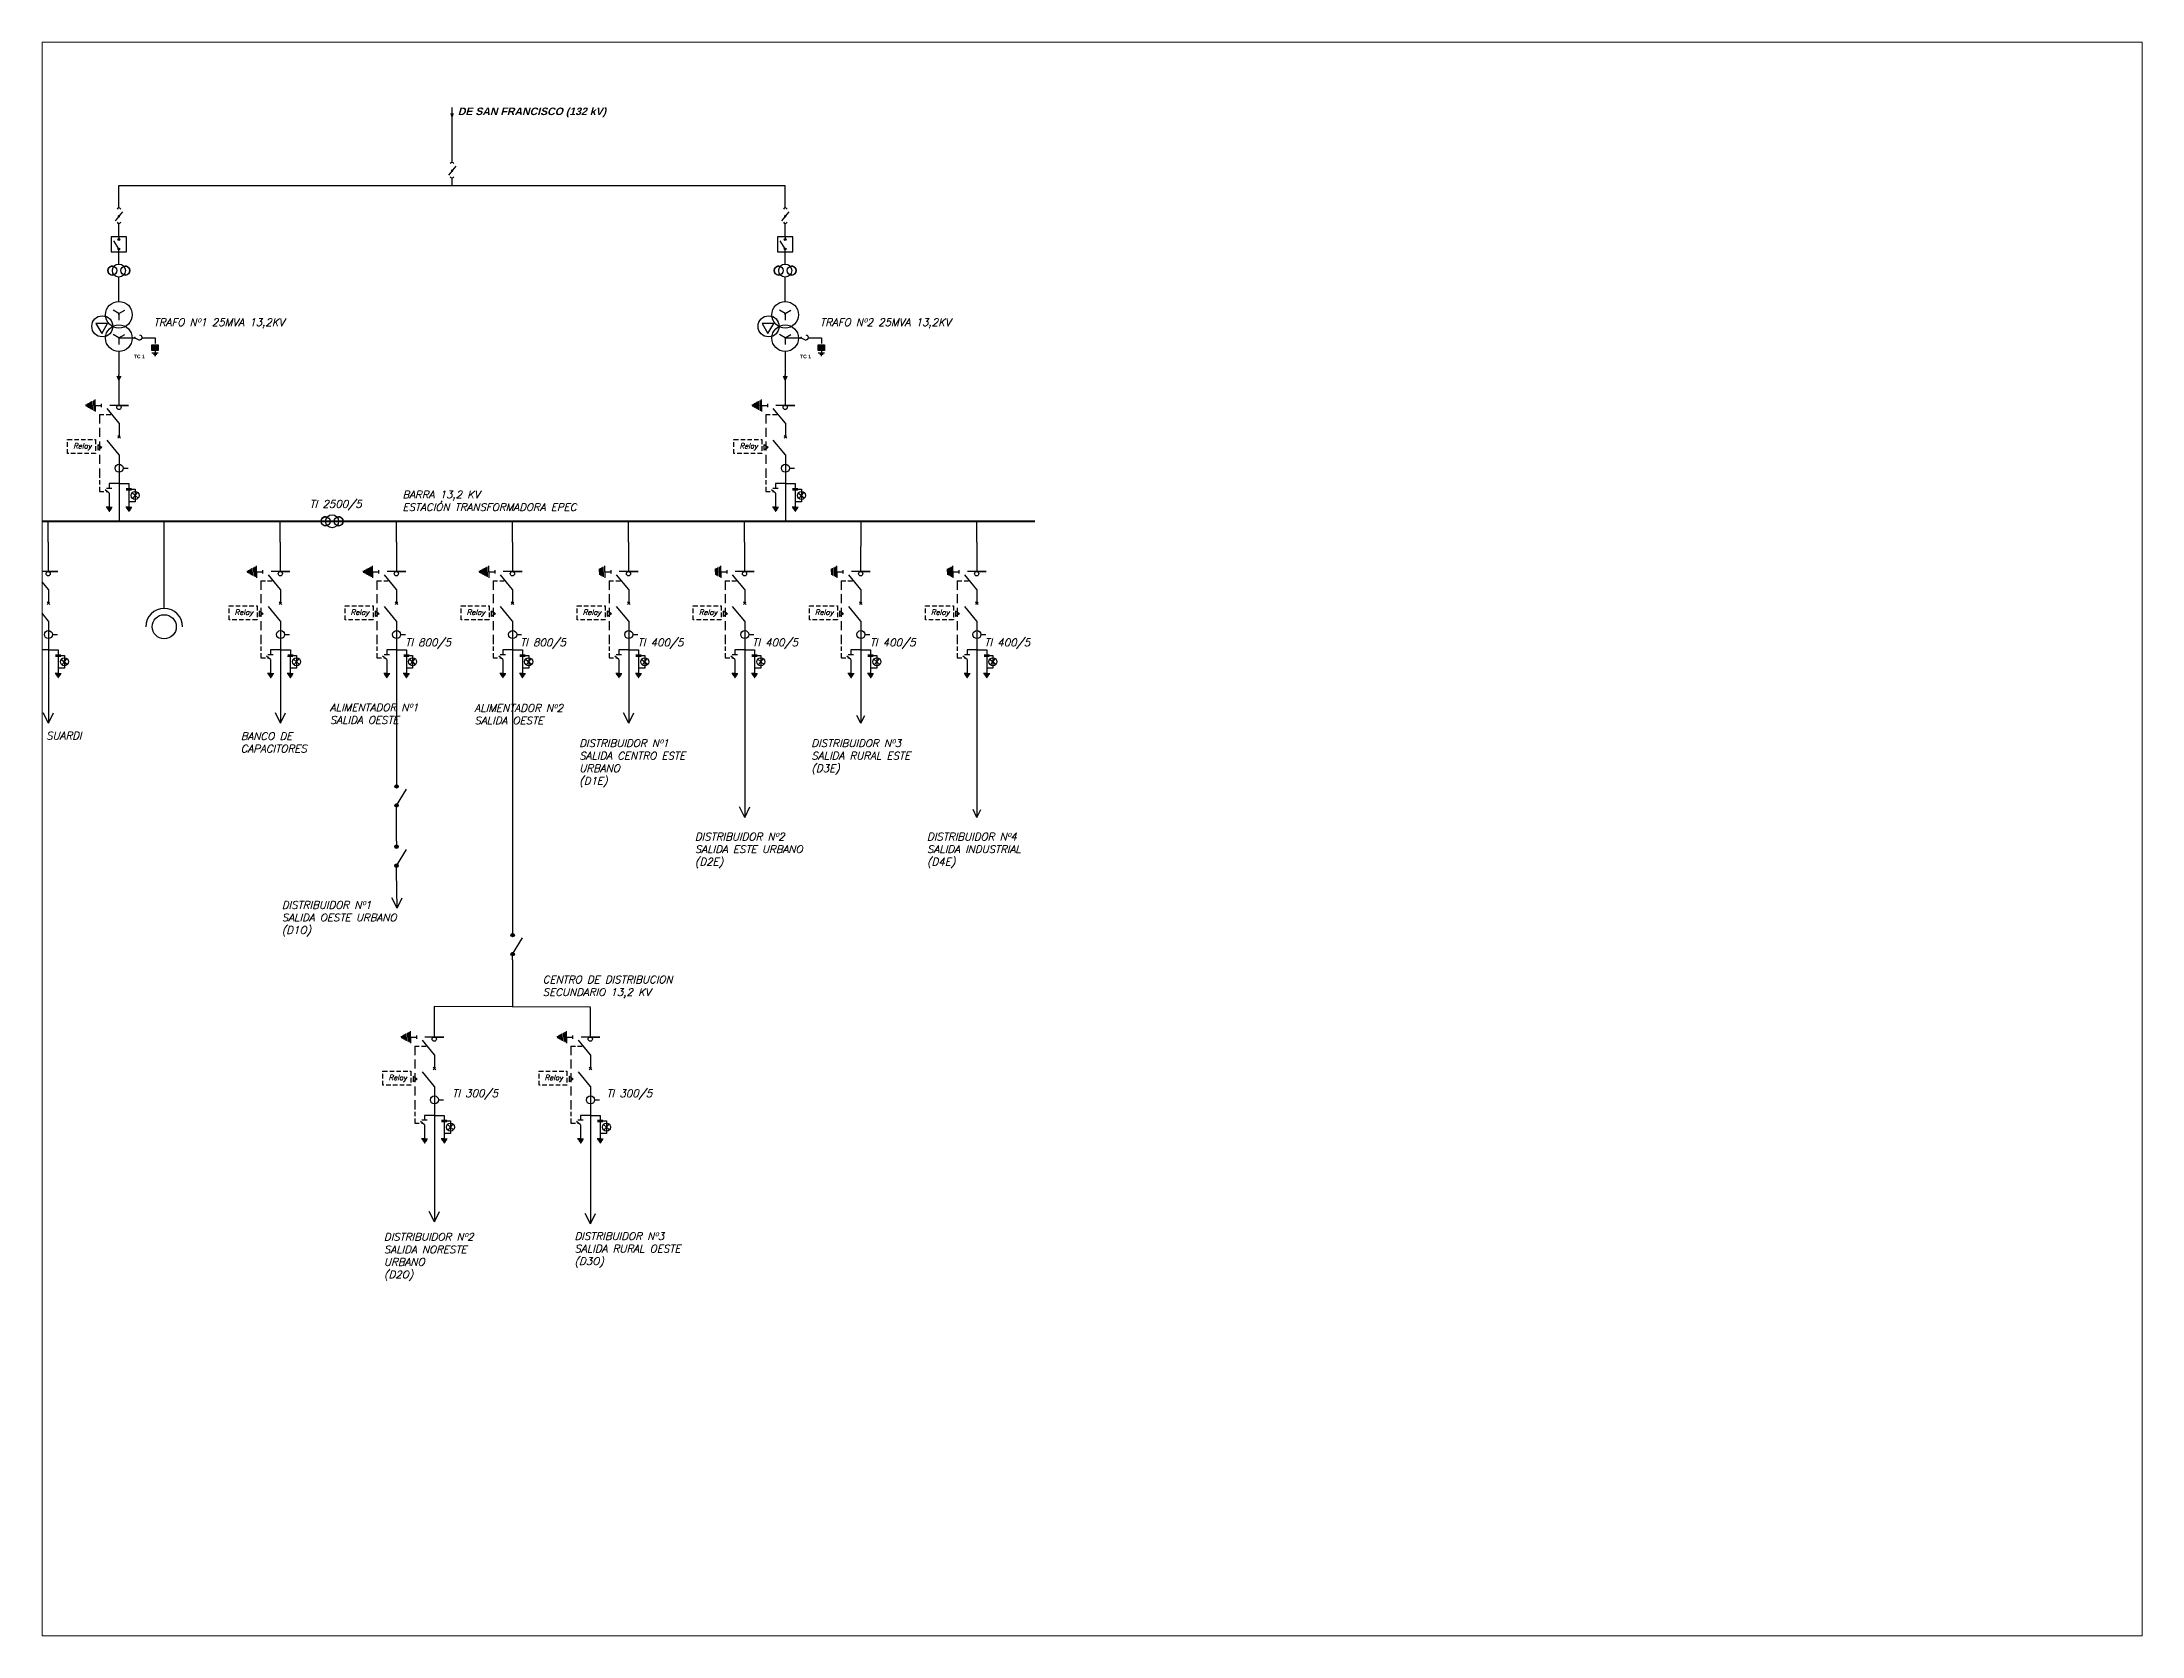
# Paper-space layout 'Layout1' of a CAD drawing. Header units: millimetres. Extents: x 26 to 231, y 20 to 176.
# The model-space entities are those that its viewports show. They can reach past a viewport. Long polylines and large blocks are cut down to what shows.
import ezdxf

# ---------------------------------------------------------------- set-up
doc = ezdxf.new("R2010")
doc.units = ezdxf.units.MM
doc.linetypes.add('DASHED', pattern=[0.75, 0.5, -0.25])
doc.layers.add('DIBUJO', color=7, linetype='Continuous')
doc.layers.add('TEXTO', color=7, linetype='Continuous')
doc.layers.add('T.I.', color=90, linetype='Continuous', lineweight=25)
doc.styles.add('IRAM', font='ROMANS.SHX', dxfattribs={"oblique": 15, "height": 2.5})
doc.styles.get("Standard").update_dxf_attribs({"font": 'arial.ttf'})

psp = doc.layouts.get("Layout1")

msp = doc.modelspace()

# ---------------------------------------------------------------- texts
at = {"insert": (3229.09, 1560.86), "char_height": 1.296, "attachment_point": 1, "style": 'IRAM'}
msp.add_mtext_dynamic_manual_height_columns('{\\fArial|b1|i0|c0|p34;DE SAN FRANCISCO (132 kV)}', width=28.0634, gutter_width=12.5, heights=[0], dxfattribs=at)
at = {"char_height": 1.296, "width": 28.3136, "attachment_point": 1, "style": 'IRAM'}
for s, insert in [('\\A1;TRAFO Nº1 25MVA 13,2KV', (3176.69, 1524.53, 1.41)), ('\\A1;TRAFO Nº2 25MVA 13,2KV', (3291.51, 1524.53, 1.41))]:
    msp.add_mtext(s, dxfattribs=dict(at, insert=insert))
at = {"char_height": 0.6221, "attachment_point": 1}
for insert in [(3173.26, 1518.3), (3288.07, 1518.3)]:
    msp.add_mtext_dynamic_manual_height_columns('{\\fArial|b1|i0|c0|p34;TC 1}', width=8.9726, gutter_width=12.5, heights=[0], dxfattribs=dict(at, insert=insert))
at = {"layer": 'TEXTO', "attachment_point": 1, "style": 'IRAM'}
for s, insert, char_height in [('Relay', (3162.81, 1503.03), 0.898), ('Relay', (3277.62, 1503.03), 0.898), ('Relay', (3190.62, 1474.38, -2.18), 0.898), ('Relay', (3210.62, 1474.38), 0.898), ('Relay', (3230.62, 1474.38), 0.898), ('Relay', (3250.62, 1474.38), 0.898), ('Relay', (3270.62, 1474.38), 0.898), ('Relay', (3290.62, 1474.38), 0.898), ('Relay', (3310.62, 1474.38), 0.898), ('ALIMENTADOR Nº1\\PSALIDA OESTE ', (3207.03, 1458.18, 1.41), 1.296), ('ALIMENTADOR Nº2\\PSALIDA OESTE', (3231.95, 1458.08, 1.41), 1.296), ('SALIDA SUARDI', (3151.59, 1453.32, -1.88), 1.296), ('BANCO DE \\PCAPACITORES', (3191.68, 1453.24, -0.77), 1.296), ('DISTRIBUIDOR Nº1\\PSALIDA CENTRO ESTE \\PURBANO\\P(D1E)', (3250.01, 1452.02, 1.41), 1.296), ('DISTRIBUIDOR Nº3\\PSALIDA RURAL ESTE\\P(D3E)', (3290.01, 1452.02, 1.41), 1.296), ('DISTRIBUIDOR Nº4\\PSALIDA INDUSTRIAL\\P(D4E)', (3309.94, 1435.92, 1.41), 1.296), ('DISTRIBUIDOR Nº1\\PSALIDA OESTE URBANO\\P(D1O)', (3198.75, 1424.15, 1.41), 1.296), ('CENTRO DE DISTRIBUCION\\PSECUNDARIO 13,2 KV', (3243.71, 1411.3, 3.46), 1.296), ('Relay', (3217.15, 1394.22, -0.14), 0.898), ('Relay', (3244.03, 1394.22, -0.14), 0.898), ('\\A1;\\PTI 300/5 ', (3228.13, 1393.87, 1.28), 1.296), ('\\A1;\\PTI 300/5', (3254.71, 1393.87, 1.28), 1.296), ('DISTRIBUIDOR Nº3\\PSALIDA RURAL OESTE\\P(D3O)', (3249.2, 1367.11, 1.28), 1.296)]:
    msp.add_mtext(s, dxfattribs=dict(at, insert=insert, char_height=char_height))
at = {"layer": 'TEXTO', "char_height": 1.296, "attachment_point": 1, "style": 'IRAM'}
for s, insert, width in [('BARRA 13,2 KV \\PESTACIÓN TRANSFORMADORA EPEC ', (3219.55, 1494.85, 1.41), 34.2168), ('\\A1;\\PTI 2500/5', (3203.54, 1495.39, -0.77), 34.2168), ('\\A1;\\PTI 800/5', (3220.03, 1471.54, 1.41), 34.2168), ('\\A1;\\PTI 800/5', (3239.83, 1471.54, 1.41), 34.2168), ('\\A1;\\PTI 400/5', (3260.09, 1471.54, 1.41), 34.2168), ('\\A1;\\PTI 400/5', (3279.83, 1471.54, 1.41), 34.2168), ('\\A1;\\PTI 400/5', (3300.09, 1471.54, 1.41), 34.2168), ('\\A1;\\PTI 400/5', (3319.83, 1471.54, 1.41), 34.2168), ('DISTRIBUIDOR Nº2\\PSALIDA ESTE URBANO\\P(D2E)', (3269.94, 1435.92, 1.41), 25.8629), ('DISTRIBUIDOR Nº2\\PSALIDA NORESTE URBANO\\P(D2O)', (3216.36, 1366.98, 1.28), 19.4996)]:
    msp.add_mtext(s, dxfattribs=dict(at, insert=insert, width=width))

# ---------------------------------------------------------------- hatches: boundary and pattern name
for points in [[(3228.09, 1558.92), (3227.76, 1559.89), (3228.44, 1559.89)], [(3170.67, 1513.6), (3170.24, 1514.65), (3171.16, 1514.65)], [(3285.49, 1513.6), (3285.05, 1514.65), (3285.97, 1514.65)]]:
    msp.add_hatch(color=256).paths.add_polyline_path(points)
h = msp.add_hatch(color=256)
edge = h.paths.add_edge_path()
edge.add_arc((3170.68, 1538.14), 0.148, 0, 360)
h = msp.add_hatch(color=256)
edge = h.paths.add_edge_path()
edge.add_arc((3285.5, 1538.14), 0.148, 0, 360)
h = msp.add_hatch(color=256)
edge = h.paths.add_edge_path()
edge.add_arc((3170.68, 1536.5), 0.148, 0, 360)
h = msp.add_hatch(color=256)
edge = h.paths.add_edge_path()
edge.add_arc((3285.5, 1536.5), 0.148, 0, 360)
h = msp.add_hatch(color=256)
h.dxf.hatch_style = 1
h.set_gradient(color1=(255, 0, 255), color2=(251, 193, 157), tint=1, name='SPHERICAL')
h.paths.add_polyline_path([(3176.38, 1520.02), (3176.38, 1519.03), (3177.46, 1519.03), (3177.46, 1520.02)])
h.paths.add_polyline_path([(3176.92, 1519.62, -1), (3176.92, 1519.36, -1)], flags=16)
h = msp.add_hatch(color=256)
h.dxf.hatch_style = 1
h.set_gradient(color1=(255, 0, 255), color2=(251, 193, 157), tint=1, name='SPHERICAL')
h.paths.add_polyline_path([(3291.2, 1520.02), (3291.2, 1519.03), (3292.28, 1519.03), (3292.28, 1520.02)])
h.paths.add_polyline_path([(3291.74, 1519.62, -1), (3291.74, 1519.36, -1)], flags=16)
h = msp.add_hatch(color=256)
edge = h.paths.add_edge_path()
edge.add_arc((3218.54, 1443.93), 0.295, 0, 360)
h = msp.add_hatch(color=256)
edge = h.paths.add_edge_path()
edge.add_arc((3218.54, 1440.66), 0.295, 0, 360)
h = msp.add_hatch(color=256)
edge = h.paths.add_edge_path()
edge.add_arc((3218.53, 1433.55), 0.295, 0, 360)
h = msp.add_hatch(color=256)
edge = h.paths.add_edge_path()
edge.add_arc((3218.53, 1430.27), 0.295, 0, 360)
h = msp.add_hatch(color=256)
edge = h.paths.add_edge_path()
edge.add_arc((3238.54, 1418.32), 0.295, 0, 360)
h = msp.add_hatch(color=256)
edge = h.paths.add_edge_path()
edge.add_arc((3238.54, 1415.05), 0.295, 0, 360)

# ---------------------------------------------------------------- linework, layer by layer
for p, q in [((3228.1, 1551.42), (3228.1, 1560.9)), ((3228.03, 1549.9), (3227.46, 1549.21)), ((3228.74, 1550.77), (3228.17, 1550.07)), ((3170.69, 1543.58), (3170.69, 1547.46)), ((3170.69, 1547.46), (3285.5, 1547.46)), ((3228.1, 1547.46), (3228.1, 1548.76)), ((3285.5, 1543.58), (3285.5, 1547.46)), ((3170.62, 1542.06), (3170.05, 1541.36)), ((3171.33, 1542.92), (3170.76, 1542.23)), ((3285.44, 1542.06), (3284.87, 1541.36)), ((3286.15, 1542.92), (3285.58, 1542.23)), ((3170.68, 1538.62), (3170.68, 1540.91)), ((3170.68, 1538.62), (3170.68, 1538.29)), ((3285.5, 1538.62), (3285.5, 1540.91)), ((3285.5, 1538.62), (3285.5, 1538.29)), ((3170.68, 1536.5), (3169.82, 1537.91)), ((3170.68, 1533.9), (3170.68, 1536.37)), ((3170.68, 1534.93), (3170.68, 1536.37)), ((3170.68, 1536.01), (3170.68, 1536.35)), ((3285.5, 1536.5), (3284.63, 1537.91)), ((3285.5, 1533.9), (3285.5, 1536.37)), ((3285.5, 1534.93), (3285.5, 1536.37)), ((3285.5, 1536.01), (3285.5, 1536.35)), ((3170.68, 1527.47), (3170.68, 1531.66)), ((3285.5, 1527.47), (3285.5, 1531.66)), ((3170.69, 1525.41), (3169.69, 1525.99)), ((3170.69, 1525.41), (3171.69, 1525.99)), ((3170.69, 1525.17), (3170.69, 1525.42)), ((3170.69, 1525.41), (3170.69, 1524.26)), ((3285.5, 1525.41), (3284.51, 1525.99)), ((3285.5, 1525.41), (3286.5, 1525.99)), ((3285.5, 1525.17), (3285.5, 1525.42)), ((3285.5, 1525.41), (3285.5, 1524.26)), ((3170.69, 1521.19), (3169.69, 1521.76)), ((3170.69, 1521.19), (3171.69, 1521.76)), ((3170.69, 1521.19), (3170.69, 1520.04)), ((3170.69, 1521.19), (3173.34, 1521.19)), ((3174.32, 1520.71), (3173.5, 1521.13)), ((3174.68, 1521.17), (3175.81, 1521.17)), ((3175.81, 1521.17), (3176.93, 1521.17)), ((3176.38, 1519.03), (3176.38, 1520.02)), ((3176.38, 1520.02), (3177.46, 1520.02)), ((3176.93, 1521.17), (3176.93, 1520.21)), ((3177.46, 1520.02), (3177.46, 1519.03)), ((3285.5, 1521.19), (3284.51, 1521.76)), ((3285.5, 1521.19), (3286.5, 1521.76)), ((3285.5, 1521.19), (3285.5, 1520.04)), ((3285.5, 1521.19), (3288.16, 1521.19)), ((3289.13, 1520.71), (3288.32, 1521.13)), ((3289.5, 1521.17), (3290.62, 1521.17)), ((3290.62, 1521.17), (3291.75, 1521.17)), ((3291.2, 1519.03), (3291.2, 1520.02)), ((3291.2, 1520.02), (3292.28, 1520.02)), ((3291.75, 1521.17), (3291.75, 1520.21)), ((3292.28, 1520.02), (3292.28, 1519.03)), ((3170.69, 1518.84), (3170.69, 1514.8)), ((3177.46, 1519.03), (3176.38, 1519.03)), ((3176.38, 1518.6), (3177.46, 1518.6)), ((3177.2, 1518.33), (3176.64, 1518.33)), ((3177.03, 1518.08), (3176.84, 1518.08)), ((3176.92, 1519.03), (3176.92, 1518.6)), ((3285.5, 1518.84), (3285.5, 1514.8)), ((3292.28, 1519.03), (3291.2, 1519.03)), ((3291.2, 1518.6), (3292.28, 1518.6)), ((3292.02, 1518.33), (3291.45, 1518.33)), ((3291.84, 1518.08), (3291.66, 1518.08)), ((3291.74, 1519.03), (3291.74, 1518.6)), ((3170.69, 1514.65), (3170.69, 1514.8)), ((3170.69, 1514.65), (3170.69, 1509.57)), ((3285.5, 1514.65), (3285.5, 1514.8)), ((3285.5, 1514.65), (3285.5, 1509.57)), ((3165.04, 1509.54), (3165.04, 1509.71)), ((3165.04, 1509.54), (3165.04, 1509.38)), ((3165.25, 1509.54), (3165.25, 1509.83)), ((3165.25, 1509.54), (3165.25, 1509.26)), ((3165.46, 1509.54), (3165.46, 1509.94)), ((3165.46, 1509.54), (3165.46, 1509.14)), ((3165.66, 1509.54), (3165.66, 1510.05)), ((3165.66, 1509.54), (3165.66, 1509.03)), ((3165.86, 1509.54), (3165.86, 1510.16)), ((3165.86, 1509.54), (3165.86, 1508.92)), ((3166.11, 1509.54), (3166.11, 1510.3)), ((3166.11, 1509.54), (3166.11, 1508.79)), ((3166.35, 1509.54), (3166.35, 1510.43)), ((3166.35, 1509.54), (3166.35, 1508.65)), ((3166.59, 1509.54), (3166.59, 1510.56)), ((3166.59, 1509.54), (3167.69, 1509.54)), ((3166.59, 1509.54), (3166.59, 1508.52)), ((3170.72, 1506.5), (3168.64, 1509.03)), ((3172.35, 1509.57), (3169.1, 1509.57)), ((3170.69, 1509.57), (3172.35, 1509.57)), ((3279.85, 1509.54), (3279.85, 1509.71)), ((3279.85, 1509.54), (3279.85, 1509.38)), ((3280.07, 1509.54), (3280.07, 1509.83)), ((3280.07, 1509.54), (3280.07, 1509.26)), ((3280.28, 1509.54), (3280.28, 1509.94)), ((3280.28, 1509.54), (3280.28, 1509.14)), ((3280.48, 1509.54), (3280.48, 1510.05)), ((3280.48, 1509.54), (3280.48, 1509.03)), ((3280.68, 1509.54), (3280.68, 1510.16)), ((3280.68, 1509.54), (3280.68, 1508.92)), ((3280.92, 1509.54), (3280.92, 1510.3)), ((3280.92, 1509.54), (3280.92, 1508.79)), ((3281.17, 1509.54), (3281.17, 1510.43)), ((3281.17, 1509.54), (3281.17, 1508.65)), ((3281.41, 1509.54), (3281.41, 1510.56)), ((3281.41, 1509.54), (3282.5, 1509.54)), ((3281.41, 1509.54), (3281.41, 1508.52)), ((3285.54, 1506.5), (3283.45, 1509.03)), ((3287.16, 1509.57), (3283.91, 1509.57)), ((3285.5, 1509.57), (3287.16, 1509.57)), ((3170.72, 1506.5), (3170.72, 1504.13)), ((3285.54, 1506.5), (3285.54, 1504.13)), ((3170.72, 1501.06), (3168.64, 1503.59)), ((3285.54, 1501.06), (3283.45, 1503.59)), ((3170.72, 1501.06), (3170.72, 1491.1)), ((3285.54, 1501.06), (3285.54, 1489.6)), ((3169.48, 1495.23), (3168.57, 1495.23)), ((3170.72, 1496.08), (3169.03, 1496.08)), ((3170.72, 1497.56), (3170.72, 1497.56)), ((3170.72, 1496.08), (3172.42, 1496.08)), ((3171.95, 1495.04), (3172.86, 1495.04)), ((3171.96, 1495.23), (3172.87, 1495.23)), ((3284.3, 1495.23), (3283.38, 1495.23)), ((3285.54, 1496.08), (3283.84, 1496.08)), ((3285.54, 1497.56), (3285.54, 1497.56)), ((3285.54, 1496.08), (3287.23, 1496.08)), ((3286.76, 1495.04), (3287.68, 1495.04)), ((3286.78, 1495.23), (3287.69, 1495.23)), ((3170.72, 1491.1), (3170.72, 1489.6)), ((3172.62, 1492.95), (3172.4, 1492.95)), ((3287.44, 1492.95), (3287.22, 1492.95)), ((3158.5, 1486.15, -3.3), (3158.5, 1489.6, -3.3)), ((3178.5, 1474.6, -2.42), (3178.5, 1489.6, -2.42)), ((3198.5, 1486.15, -2.18), (3198.5, 1489.6, -2.18)), ((3218.5, 1486.15), (3218.5, 1489.6)), ((3238.5, 1486.15), (3238.5, 1489.6)), ((3258.5, 1486.15), (3258.5, 1489.6)), ((3278.5, 1486.15), (3278.5, 1489.6)), ((3298.51, 1489.6, -0.55), (3298.5, 1480.92)), ((3318.5, 1486.15), (3318.5, 1489.6)), ((3158.5, 1486, -3.3), (3158.5, 1486.15, -3.3)), ((3158.5, 1486, -3.3), (3158.5, 1480.92, -3.3)), ((3198.5, 1486, -2.18), (3198.5, 1486.15, -2.18)), ((3198.5, 1486, -2.18), (3198.5, 1480.92, -2.18)), ((3218.5, 1486), (3218.5, 1486.15)), ((3218.5, 1486), (3218.5, 1480.92)), ((3238.5, 1486), (3238.5, 1486.15)), ((3238.5, 1486), (3238.5, 1480.92)), ((3258.5, 1486), (3258.5, 1486.15)), ((3258.5, 1486), (3258.5, 1480.92)), ((3278.5, 1486), (3278.5, 1486.15)), ((3278.5, 1486), (3278.5, 1480.92)), ((3318.5, 1486), (3318.5, 1486.15)), ((3318.5, 1486), (3318.5, 1480.92)), ((3158.54, 1477.85, -3.3), (3156.45, 1480.38, -3.3)), ((3160.16, 1480.92, -3.3), (3156.91, 1480.92, -3.3)), ((3158.5, 1480.92, -3.3), (3160.16, 1480.92, -3.3)), ((3192.85, 1480.89, -2.18), (3192.85, 1481.06, -2.18)), ((3192.85, 1480.89, -2.18), (3192.85, 1480.73, -2.18)), ((3193.06, 1480.89, -2.18), (3193.06, 1481.18, -2.18)), ((3193.06, 1480.89, -2.18), (3193.06, 1480.61, -2.18)), ((3193.28, 1480.89, -2.18), (3193.28, 1481.29, -2.18)), ((3193.28, 1480.89, -2.18), (3193.28, 1480.49, -2.18)), ((3193.48, 1480.89, -2.18), (3193.48, 1481.4, -2.18)), ((3193.48, 1480.89, -2.18), (3193.48, 1480.38, -2.18)), ((3193.68, 1480.89, -2.18), (3193.68, 1481.51, -2.18)), ((3193.68, 1480.89, -2.18), (3193.68, 1480.27, -2.18)), ((3193.92, 1480.89, -2.18), (3193.92, 1481.65, -2.18)), ((3193.92, 1480.89, -2.18), (3193.92, 1480.14, -2.18)), ((3194.16, 1480.89, -2.18), (3194.16, 1481.78, -2.18)), ((3194.16, 1480.89, -2.18), (3194.16, 1480.01, -2.18)), ((3194.41, 1480.89, -2.18), (3194.41, 1481.92, -2.18)), ((3194.41, 1480.89, -2.18), (3195.5, 1480.89, -2.18)), ((3194.41, 1480.89, -2.18), (3194.41, 1479.87, -2.18)), ((3198.54, 1477.85, -2.18), (3196.45, 1480.38, -2.18)), ((3200.16, 1480.92, -2.18), (3196.91, 1480.92, -2.18)), ((3198.5, 1480.92, -2.18), (3200.16, 1480.92, -2.18)), ((3212.85, 1480.89), (3212.85, 1481.06)), ((3212.85, 1480.89), (3212.85, 1480.73)), ((3213.06, 1480.89), (3213.06, 1481.18)), ((3213.06, 1480.89), (3213.06, 1480.61)), ((3213.28, 1480.89), (3213.28, 1481.29)), ((3213.28, 1480.89), (3213.28, 1480.49)), ((3213.48, 1480.89), (3213.48, 1481.4)), ((3213.48, 1480.89), (3213.48, 1480.38)), ((3213.68, 1480.89), (3213.68, 1481.51)), ((3213.68, 1480.89), (3213.68, 1480.27)), ((3213.92, 1480.89), (3213.92, 1481.65)), ((3213.92, 1480.89), (3213.92, 1480.14)), ((3214.16, 1480.89), (3214.16, 1481.78)), ((3214.16, 1480.89), (3214.16, 1480.01)), ((3214.41, 1480.89), (3214.41, 1481.92)), ((3214.41, 1480.89), (3215.5, 1480.89)), ((3214.41, 1480.89), (3214.41, 1479.87)), ((3218.54, 1477.85), (3216.45, 1480.38)), ((3220.16, 1480.92), (3216.91, 1480.92)), ((3218.5, 1480.92), (3220.16, 1480.92)), ((3232.85, 1480.89), (3232.85, 1481.06)), ((3232.85, 1480.89), (3232.85, 1480.73)), ((3233.06, 1480.89), (3233.06, 1481.18)), ((3233.06, 1480.89), (3233.06, 1480.61)), ((3233.28, 1480.89), (3233.28, 1481.29)), ((3233.28, 1480.89), (3233.28, 1480.49)), ((3233.48, 1480.89), (3233.48, 1481.4)), ((3233.48, 1480.89), (3233.48, 1480.38)), ((3233.68, 1480.89), (3233.68, 1481.51)), ((3233.68, 1480.89), (3233.68, 1480.27)), ((3233.92, 1480.89), (3233.92, 1481.65)), ((3233.92, 1480.89), (3233.92, 1480.14)), ((3234.16, 1480.89), (3234.16, 1481.78)), ((3234.16, 1480.89), (3234.16, 1480.01)), ((3234.41, 1480.89), (3234.41, 1481.92)), ((3234.41, 1480.89), (3235.5, 1480.89)), ((3234.41, 1480.89), (3234.41, 1479.87)), ((3238.54, 1477.85), (3236.45, 1480.38)), ((3240.16, 1480.92), (3236.91, 1480.92)), ((3238.5, 1480.92), (3240.16, 1480.92)), ((3253.48, 1480.89), (3253.48, 1481.4)), ((3253.48, 1480.89), (3253.48, 1480.38)), ((3253.68, 1480.89), (3253.68, 1481.51)), ((3253.68, 1480.89), (3253.68, 1480.27)), ((3253.92, 1480.89), (3253.92, 1481.65)), ((3253.92, 1480.89), (3253.92, 1480.14)), ((3254.16, 1480.89), (3254.16, 1481.78)), ((3254.16, 1480.89), (3254.16, 1480.01)), ((3254.41, 1480.89), (3254.41, 1481.92)), ((3254.41, 1480.89), (3255.5, 1480.89)), ((3254.41, 1480.89), (3254.41, 1479.87)), ((3258.54, 1477.85), (3256.45, 1480.38)), ((3260.16, 1480.92), (3256.91, 1480.92)), ((3258.5, 1480.92), (3260.16, 1480.92)), ((3273.48, 1480.89), (3273.48, 1481.4)), ((3273.48, 1480.89), (3273.48, 1480.38)), ((3273.68, 1480.89), (3273.68, 1481.51)), ((3273.68, 1480.89), (3273.68, 1480.27)), ((3273.92, 1480.89), (3273.92, 1481.65)), ((3273.92, 1480.89), (3273.92, 1480.14)), ((3274.16, 1480.89), (3274.16, 1481.78)), ((3274.16, 1480.89), (3274.16, 1480.01)), ((3274.41, 1480.89), (3274.41, 1481.92)), ((3274.41, 1480.89), (3275.5, 1480.89)), ((3274.41, 1480.89), (3274.41, 1479.87)), ((3278.54, 1477.85), (3276.45, 1480.38)), ((3280.16, 1480.92), (3276.91, 1480.92)), ((3278.5, 1480.92), (3280.16, 1480.92)), ((3293.48, 1480.89), (3293.48, 1481.4)), ((3293.48, 1480.89), (3293.48, 1480.38)), ((3293.68, 1480.89), (3293.68, 1481.51)), ((3293.68, 1480.89), (3293.68, 1480.27)), ((3293.92, 1480.89), (3293.92, 1481.65)), ((3293.92, 1480.89), (3293.92, 1480.14)), ((3294.16, 1480.89), (3294.16, 1481.78)), ((3294.16, 1480.89), (3294.16, 1480.01)), ((3294.41, 1480.89), (3294.41, 1481.92)), ((3294.41, 1480.89), (3295.5, 1480.89)), ((3294.41, 1480.89), (3294.41, 1479.87)), ((3298.54, 1477.85), (3296.45, 1480.38)), ((3300.16, 1480.92), (3296.91, 1480.92)), ((3298.5, 1480.92), (3300.16, 1480.92)), ((3313.48, 1480.89), (3313.48, 1481.4)), ((3313.48, 1480.89), (3313.48, 1480.38)), ((3313.68, 1480.89), (3313.68, 1481.51)), ((3313.68, 1480.89), (3313.68, 1480.27)), ((3313.92, 1480.89), (3313.92, 1481.65)), ((3313.92, 1480.89), (3313.92, 1480.14)), ((3314.16, 1480.89), (3314.16, 1481.78)), ((3314.16, 1480.89), (3314.16, 1480.01)), ((3314.41, 1480.89), (3314.41, 1481.92)), ((3314.41, 1480.89), (3315.5, 1480.89)), ((3314.41, 1480.89), (3314.41, 1479.87)), ((3318.54, 1477.85), (3316.45, 1480.38)), ((3320.16, 1480.92), (3316.91, 1480.92)), ((3318.5, 1480.92), (3320.16, 1480.92)), ((3158.54, 1477.85, -3.3), (3158.54, 1475.48, -3.3)), ((3198.54, 1477.85, -2.18), (3198.54, 1475.48, -2.18)), ((3218.54, 1477.85), (3218.54, 1475.48)), ((3238.54, 1477.85), (3238.54, 1475.48)), ((3258.54, 1477.85), (3258.54, 1475.48)), ((3278.54, 1477.85), (3278.54, 1475.48)), ((3298.54, 1477.85), (3298.54, 1475.48)), ((3318.54, 1477.85), (3318.54, 1475.48)), ((3158.54, 1472.41, -3.3), (3156.45, 1474.94, -3.3)), ((3198.54, 1472.41, -2.18), (3196.45, 1474.94, -2.18)), ((3218.54, 1472.41), (3216.45, 1474.94)), ((3238.54, 1472.41), (3236.45, 1474.94)), ((3258.54, 1472.41), (3256.45, 1474.94)), ((3278.54, 1472.41), (3276.45, 1474.94)), ((3298.54, 1472.41), (3296.45, 1474.94)), ((3318.54, 1472.41), (3316.45, 1474.94)), ((3158.54, 1472.41, -3.3), (3158.54, 1462.45, -3.3)), ((3198.54, 1472.41, -2.18), (3198.54, 1462.45, -2.18)), ((3218.54, 1472.41), (3218.54, 1462.45)), ((3238.54, 1472.41), (3238.54, 1462.45)), ((3258.54, 1472.41), (3258.54, 1462.45)), ((3278.54, 1472.41), (3278.54, 1462.45)), ((3298.54, 1472.41), (3298.54, 1462.45)), ((3318.54, 1472.41), (3318.54, 1462.45)), ((3157.3, 1466.58, -3.3), (3156.38, 1466.58, -3.3)), ((3158.54, 1467.43, -3.3), (3156.84, 1467.43, -3.3)), ((3158.54, 1468.91, -3.3), (3158.54, 1468.91, -3.3)), ((3158.54, 1467.43, -3.3), (3160.23, 1467.43, -3.3)), ((3159.76, 1466.39, -3.3), (3160.67, 1466.39, -3.3)), ((3159.77, 1466.58, -3.3), (3160.69, 1466.58, -3.3)), ((3197.3, 1466.58, -2.18), (3196.38, 1466.58, -2.18)), ((3198.54, 1467.43, -2.18), (3196.84, 1467.43, -2.18)), ((3198.54, 1468.91, -2.18), (3198.54, 1468.91, -2.18)), ((3198.54, 1467.43, -2.18), (3200.23, 1467.43, -2.18)), ((3199.76, 1466.39, -2.18), (3200.67, 1466.39, -2.18)), ((3199.77, 1466.58, -2.18), (3200.69, 1466.58, -2.18)), ((3217.3, 1466.58), (3216.38, 1466.58)), ((3218.54, 1467.43), (3216.84, 1467.43)), ((3218.54, 1468.91), (3218.54, 1468.91)), ((3218.54, 1467.43), (3220.23, 1467.43)), ((3219.76, 1466.39), (3220.67, 1466.39)), ((3219.77, 1466.58), (3220.69, 1466.58)), ((3237.3, 1466.58), (3236.38, 1466.58)), ((3238.54, 1467.43), (3236.84, 1467.43)), ((3238.54, 1468.91), (3238.54, 1468.91)), ((3238.54, 1467.43), (3240.23, 1467.43)), ((3239.76, 1466.39), (3240.67, 1466.39)), ((3239.77, 1466.58), (3240.69, 1466.58)), ((3257.3, 1466.58), (3256.38, 1466.58)), ((3258.54, 1467.43), (3256.84, 1467.43)), ((3258.54, 1468.91), (3258.54, 1468.91)), ((3258.54, 1467.43), (3260.23, 1467.43)), ((3259.76, 1466.39), (3260.67, 1466.39)), ((3259.77, 1466.58), (3260.69, 1466.58)), ((3277.3, 1466.58), (3276.38, 1466.58)), ((3278.54, 1467.43), (3276.84, 1467.43)), ((3278.54, 1468.91), (3278.54, 1468.91)), ((3278.54, 1467.43), (3280.23, 1467.43)), ((3279.76, 1466.39), (3280.67, 1466.39)), ((3279.77, 1466.58), (3280.69, 1466.58)), ((3297.3, 1466.58), (3296.38, 1466.58)), ((3298.54, 1467.43), (3296.84, 1467.43)), ((3298.54, 1468.91), (3298.54, 1468.91)), ((3298.54, 1467.43), (3300.23, 1467.43)), ((3299.76, 1466.39), (3300.67, 1466.39)), ((3299.77, 1466.58), (3300.69, 1466.58)), ((3317.3, 1466.58), (3316.38, 1466.58)), ((3318.54, 1467.43), (3316.84, 1467.43)), ((3318.54, 1468.91), (3318.54, 1468.91)), ((3318.54, 1467.43), (3320.23, 1467.43)), ((3319.76, 1466.39), (3320.67, 1466.39)), ((3319.77, 1466.58), (3320.69, 1466.58)), ((3158.54, 1462.45, -3.3), (3158.54, 1454.83, -3.3)), ((3160.43, 1464.31, -3.3), (3160.22, 1464.31, -3.3)), ((3198.54, 1462.45, -2.18), (3198.54, 1454.83, -2.18)), ((3200.43, 1464.31, -2.18), (3200.22, 1464.31, -2.18)), ((3218.54, 1462.45), (3218.54, 1444.89)), ((3220.43, 1464.31), (3220.22, 1464.31)), ((3238.54, 1462.45), (3238.54, 1419.28, -0.14)), ((3240.43, 1464.31), (3240.22, 1464.31)), ((3258.54, 1462.45), (3258.54, 1454.83)), ((3260.43, 1464.31), (3260.22, 1464.31)), ((3278.54, 1462.45), (3278.54, 1438.6)), ((3280.43, 1464.31), (3280.22, 1464.31)), ((3298.54, 1462.45), (3298.54, 1454.83)), ((3300.43, 1464.31), (3300.22, 1464.31)), ((3318.54, 1462.45), (3318.54, 1438.6)), ((3320.43, 1464.31), (3320.22, 1464.31)), ((3158.54, 1454.83, -3.3), (3157.65, 1456.62, -2.21)), ((3158.54, 1454.83, -3.3), (3159.42, 1456.62, -2.21)), ((3198.54, 1454.83, -2.18), (3197.65, 1456.62, -1.09)), ((3198.54, 1454.83, -2.18), (3199.42, 1456.62, -1.09)), ((3258.54, 1454.83), (3257.65, 1456.62, 1.09)), ((3258.54, 1454.83), (3259.42, 1456.62, 1.09)), ((3298.54, 1454.83), (3297.87, 1456.17, 0.82)), ((3298.54, 1454.83), (3299.2, 1456.17, 0.82)), ((3218.54, 1444.89), (3218.54, 1444.22)), ((3218.54, 1440.66), (3220.26, 1443.46)), ((3218.54, 1439.67), (3218.54, 1440.34)), ((3278.54, 1438.6), (3277.65, 1440.39, 1.09)), ((3278.54, 1438.6), (3279.42, 1440.39, 1.09)), ((3218.53, 1434.51), (3218.54, 1439.67)), ((3318.54, 1438.6), (3317.87, 1439.95, 0.82)), ((3318.54, 1438.6), (3319.2, 1439.95, 0.82)), ((3218.53, 1434.51), (3218.53, 1433.84)), ((3218.53, 1430.27), (3220.26, 1433.08)), ((3218.53, 1429.29), (3218.53, 1429.96)), ((3218.61, 1422.97), (3218.53, 1429.29)), ((3218.61, 1422.97), (3217.73, 1424.76, 1.09)), ((3218.61, 1422.97), (3219.5, 1424.76, 1.09)), ((3238.54, 1419.28, -0.14), (3238.54, 1418.61, -0.14)), ((3238.54, 1415.05, -0.14), (3240.26, 1417.85, -0.14)), ((3238.54, 1414.07, -0.14), (3238.54, 1414.73, -0.14)), ((3219.37, 1400.73, -0.14), (3219.37, 1400.9, -0.14)), ((3219.37, 1400.73, -0.14), (3219.37, 1400.57, -0.14)), ((3219.59, 1400.73, -0.14), (3219.59, 1401.02, -0.14)), ((3219.59, 1400.73, -0.14), (3219.59, 1400.45, -0.14)), ((3219.8, 1400.73, -0.14), (3219.8, 1401.13, -0.14)), ((3219.8, 1400.73, -0.14), (3219.8, 1400.33, -0.14)), ((3220, 1400.73, -0.14), (3220, 1401.24, -0.14)), ((3220, 1400.73, -0.14), (3220, 1400.22, -0.14)), ((3220.2, 1400.73, -0.14), (3220.2, 1401.35, -0.14)), ((3220.2, 1400.73, -0.14), (3220.2, 1400.11, -0.14)), ((3220.45, 1400.73, -0.14), (3220.45, 1401.49, -0.14)), ((3220.45, 1400.73, -0.14), (3220.45, 1399.98, -0.14)), ((3220.69, 1400.73, -0.14), (3220.69, 1401.62, -0.14)), ((3220.69, 1400.73, -0.14), (3220.69, 1399.85, -0.14)), ((3220.93, 1400.73, -0.14), (3220.93, 1401.76, -0.14)), ((3220.93, 1400.73, -0.14), (3222.03, 1400.73, -0.14)), ((3220.93, 1400.73, -0.14), (3220.93, 1399.71, -0.14)), ((3226.69, 1400.76, -0.14), (3223.43, 1400.76, -0.14)), ((3225.03, 1400.76, -0.14), (3226.69, 1400.76, -0.14)), ((3246.26, 1400.73, -0.14), (3246.26, 1400.9, -0.14)), ((3246.26, 1400.73, -0.14), (3246.26, 1400.57, -0.14)), ((3246.47, 1400.73, -0.14), (3246.47, 1401.02, -0.14)), ((3246.47, 1400.73, -0.14), (3246.47, 1400.45, -0.14)), ((3246.69, 1400.73, -0.14), (3246.69, 1401.13, -0.14)), ((3246.69, 1400.73, -0.14), (3246.69, 1400.33, -0.14)), ((3246.89, 1400.73, -0.14), (3246.89, 1401.24, -0.14)), ((3246.89, 1400.73, -0.14), (3246.89, 1400.22, -0.14)), ((3247.09, 1400.73, -0.14), (3247.09, 1401.35, -0.14)), ((3247.09, 1400.73, -0.14), (3247.09, 1400.11, -0.14)), ((3247.33, 1400.73, -0.14), (3247.33, 1401.49, -0.14)), ((3247.33, 1400.73, -0.14), (3247.33, 1399.98, -0.14)), ((3247.57, 1400.73, -0.14), (3247.57, 1401.62, -0.14)), ((3247.57, 1400.73, -0.14), (3247.57, 1399.85, -0.14)), ((3247.82, 1400.73, -0.14), (3247.82, 1401.76, -0.14)), ((3247.82, 1400.73, -0.14), (3248.91, 1400.73, -0.14)), ((3247.82, 1400.73, -0.14), (3247.82, 1399.71, -0.14)), ((3253.57, 1400.76, -0.14), (3250.32, 1400.76, -0.14)), ((3251.91, 1400.76, -0.14), (3253.57, 1400.76, -0.14)), ((3225.06, 1397.69, -0.14), (3222.98, 1400.22, -0.14)), ((3225.06, 1397.69, -0.14), (3225.06, 1395.32, -0.14)), ((3251.95, 1397.69, -0.14), (3249.86, 1400.22, -0.14)), ((3251.95, 1397.69, -0.14), (3251.95, 1395.32, -0.14)), ((3225.06, 1392.25, -0.14), (3222.98, 1394.78, -0.14)), ((3251.95, 1392.25, -0.14), (3249.86, 1394.78, -0.14)), ((3225.06, 1392.25, -0.14), (3225.06, 1382.29, -0.14)), ((3251.95, 1392.25, -0.14), (3251.95, 1382.29, -0.14)), ((3223.82, 1386.42, -0.14), (3222.91, 1386.42, -0.14)), ((3225.06, 1387.27, -0.14), (3223.36, 1387.27, -0.14)), ((3225.06, 1388.75, -0.14), (3225.06, 1388.75, -0.14)), ((3225.06, 1387.27, -0.14), (3226.75, 1387.27, -0.14)), ((3226.28, 1386.23, -0.14), (3227.2, 1386.23, -0.14)), ((3226.3, 1386.42, -0.14), (3227.21, 1386.42, -0.14)), ((3250.71, 1386.42, -0.14), (3249.79, 1386.42, -0.14)), ((3251.95, 1387.27, -0.14), (3250.25, 1387.27, -0.14)), ((3251.95, 1388.75, -0.14), (3251.95, 1388.75, -0.14)), ((3251.95, 1387.27, -0.14), (3253.64, 1387.27, -0.14)), ((3253.17, 1386.23, -0.14), (3254.08, 1386.23, -0.14)), ((3253.18, 1386.42, -0.14), (3254.1, 1386.42, -0.14)), ((3226.96, 1384.15, -0.14), (3226.74, 1384.15, -0.14)), ((3253.85, 1384.15, -0.14), (3253.63, 1384.15, -0.14)), ((3225.06, 1368.9, -0.14), (3224.17, 1370.69, 0.95)), ((3225.06, 1368.9, -0.14), (3225.95, 1370.69, 0.95)), ((3251.95, 1368.57, -0.14), (3251.06, 1370.36, 0.95)), ((3251.95, 1368.57, -0.14), (3252.83, 1370.36, 0.95))]:
    msp.add_line(p, q)
at = {"linetype": 'DASHED'}
for p, q in [((3167.34, 1508.01), (3167.34, 1497.85)), ((3282.16, 1508.01), (3282.16, 1497.85)), ((3195.16, 1479.36, -2.18), (3195.16, 1469.2, -2.18)), ((3215.16, 1479.36), (3215.16, 1469.2)), ((3235.16, 1479.36), (3235.16, 1469.2)), ((3255.16, 1479.36), (3255.16, 1469.2)), ((3275.16, 1479.36), (3275.16, 1469.2)), ((3295.16, 1479.36), (3295.16, 1469.2)), ((3315.16, 1479.36), (3315.16, 1469.2)), ((3221.68, 1399.2, -0.14), (3221.68, 1389.04, -0.14)), ((3248.57, 1399.2, -0.14), (3248.57, 1389.04, -0.14))]:
    msp.add_line(p, q, dxfattribs=at)
at = {"lineweight": 100}
msp.add_line((3148.5, 1489.6, -3.3), (3328.5, 1489.6), dxfattribs=at)
at = {"color": 0, "linetype": 'ByBlock', "ltscale": 0.5}
for p, q in [((3238.54, 1414.07, -0.14), (3238.51, 1405.95, -0.14)), ((3225.03, 1405.99, -0.14), (3225.03, 1400.76, -0.14)), ((3251.91, 1405.92, -0.14), (3225.03, 1405.99, -0.14)), ((3251.91, 1405.84, -0.14), (3251.91, 1405.99, -0.14)), ((3251.91, 1405.84, -0.14), (3251.91, 1400.76, -0.14)), ((3225.06, 1380.79, -0.14), (3225.06, 1368.9, -0.14)), ((3251.95, 1380.79, -0.14), (3251.95, 1368.57, -0.14))]:
    msp.add_line(p, q, dxfattribs=at)
for points in [[(3171.99, 1538.62), (3169.38, 1538.62), (3169.38, 1536.01), (3171.99, 1536.01)], [(3286.8, 1538.62), (3284.19, 1538.62), (3284.19, 1536.01), (3286.8, 1536.01)], [(3167.72, 1521.96), (3168.71, 1523.69), (3166.72, 1523.69)], [(3282.53, 1521.96), (3283.53, 1523.69), (3281.54, 1523.69)]]:
    msp.add_lwpolyline(points, close=True)
at = {"const_width": 0.136}
for points in [[(3170.76, 1525.41, 1), (3170.62, 1525.41, 1)], [(3285.57, 1525.41, 1), (3285.44, 1525.41, 1)], [(3170.76, 1521.19, 1), (3170.62, 1521.19, 1)], [(3285.57, 1521.19, 1), (3285.44, 1521.19, 1)]]:
    msp.add_lwpolyline(points, format="xyb", close=True, dxfattribs=at)
for centre, radius in [((3170.68, 1538.14), 0.148), ((3285.5, 1538.14), 0.148), ((3170.68, 1536.5), 0.148), ((3285.5, 1536.5), 0.148), ((3169.56, 1532.78), 0.769), ((3170.68, 1532.78), 1.12), ((3170.68, 1532.78), 1.12), ((3171.8, 1532.78), 0.769), ((3284.37, 1532.78), 0.769), ((3285.5, 1532.78), 1.12), ((3285.5, 1532.78), 1.12), ((3286.62, 1532.78), 0.769), ((3170.69, 1525.17), 2.3), ((3285.5, 1525.17), 2.3), ((3167.83, 1523.18), 1.81), ((3282.64, 1523.18), 1.81), ((3170.69, 1521.14), 2.3), ((3285.5, 1521.14), 2.3), ((3170.69, 1509.21), 0.362), ((3285.5, 1509.21), 0.362), ((3170.72, 1498.74), 0.695), ((3285.54, 1498.74), 0.695), ((3173.48, 1494.05), 0.695), ((3288.3, 1494.05), 0.695), ((3158.5, 1480.56, -3.3), 0.362), ((3198.5, 1480.56, -2.18), 0.362), ((3218.5, 1480.56), 0.362), ((3238.5, 1480.56), 0.362), ((3258.5, 1480.56), 0.362), ((3278.5, 1480.56), 0.362), ((3298.5, 1480.56), 0.362), ((3318.5, 1480.56), 0.362), ((3178.5, 1471.43, -2.42), 2.08), ((3158.54, 1470.09, -3.3), 0.695), ((3198.54, 1470.09, -2.18), 0.695), ((3218.54, 1470.09), 0.695), ((3238.54, 1470.09), 0.695), ((3258.54, 1470.09), 0.695), ((3278.54, 1470.09), 0.695), ((3298.54, 1470.09), 0.695), ((3318.54, 1470.09), 0.695), ((3161.3, 1465.4, -3.3), 0.695), ((3201.3, 1465.4, -2.18), 0.695), ((3221.3, 1465.4), 0.695), ((3241.3, 1465.4), 0.695), ((3261.3, 1465.4), 0.695), ((3281.3, 1465.4), 0.695), ((3301.3, 1465.4), 0.695), ((3321.3, 1465.4), 0.695), ((3218.54, 1443.93), 0.295), ((3218.54, 1440.66), 0.295), ((3218.53, 1433.55), 0.295), ((3218.53, 1430.27), 0.295), ((3238.54, 1418.32, -0.14), 0.295), ((3238.54, 1415.05, -0.14), 0.295), ((3225.03, 1400.4, -0.14), 0.362), ((3251.91, 1400.4, -0.14), 0.362), ((3225.06, 1389.93, -0.14), 0.695), ((3251.95, 1389.93, -0.14), 0.695), ((3227.82, 1385.24, -0.14), 0.695), ((3254.71, 1385.24, -0.14), 0.695)]:
    msp.add_circle(centre, radius)
at = {"color": 254, "linetype": 'ByBlock', "lineweight": 30, "ltscale": 0.5}
for centre in [(3206.3, 1489.6), (3208.55, 1489.6)]:
    msp.add_circle(centre, 0.769, dxfattribs=at)
for centre, radius, start, end in [((3228.1, 1551.06), 0.358, 28.3004, 151.6996), ((3228.09, 1549.12), 0.358, 209.5023, 332.9015), ((3228.1, 1549.99), 0.11, 25, 205), ((3228.1, 1549.99), 0.11, 205, 25), ((3170.69, 1543.22), 0.358, 28.3004, 151.6996), ((3170.69, 1542.14), 0.11, 25, 205), ((3170.69, 1542.14), 0.11, 205, 25), ((3285.5, 1543.22), 0.358, 28.3004, 151.6996), ((3285.51, 1542.14), 0.11, 25, 205), ((3285.51, 1542.14), 0.11, 205, 25), ((3170.68, 1541.27), 0.358, 209.5023, 332.9015), ((3285.5, 1541.27), 0.358, 209.5023, 332.9015), ((3169.56, 1532.78), 0.769, 69.9626, 290.0374), ((3169.56, 1532.78), 0.769, 69.9626, 290.0374), ((3171.8, 1532.78), 0.769, 249.9626, 110.0374), ((3171.8, 1532.78), 0.769, 249.9626, 110.0374), ((3284.37, 1532.78), 0.769, 69.9626, 290.0374), ((3284.37, 1532.78), 0.769, 69.9626, 290.0374), ((3286.62, 1532.78), 0.769, 249.9626, 110.0374), ((3286.62, 1532.78), 0.769, 249.9626, 110.0374), ((3173.43, 1521.19), 0.0894, 90, 270), ((3173.43, 1521.19), 0.0894, 270, 90), ((3174.31, 1521.26), 0.378, 270, 90), ((3288.25, 1521.19), 0.0894, 90, 270), ((3288.25, 1521.19), 0.0894, 270, 90), ((3289.13, 1521.26), 0.378, 270, 90), ((3176.92, 1519.49), 0.129, 90, 270), ((3176.92, 1519.49), 0.129, 270, 90), ((3291.74, 1519.49), 0.129, 90, 270), ((3291.74, 1519.49), 0.129, 270, 90), ((3178.5, 1471.43, -2.42), 3.17, 0, 180)]:
    msp.add_arc(centre, radius, start, end)
at = {"layer": 'DIBUJO', "ltscale": 0.5}
for p, q in [((3167.69, 1509.54), (3167.69, 1509.83)), ((3167.69, 1509.26), (3167.69, 1509.54)), ((3282.5, 1509.54), (3282.5, 1509.83)), ((3282.5, 1509.26), (3282.5, 1509.54)), ((3167.03, 1502.79), (3167.03, 1501.85)), ((3167.74, 1502.32), (3167.03, 1502.79)), ((3167.74, 1502.32), (3167.03, 1501.85)), ((3281.84, 1502.79), (3281.84, 1501.85)), ((3282.56, 1502.32), (3281.84, 1502.79)), ((3282.56, 1502.32), (3281.84, 1501.85)), ((3171.42, 1498.74), (3172.28, 1498.74)), ((3286.23, 1498.74), (3287.09, 1498.74)), ((3169.03, 1494.42), (3168.32, 1495.01)), ((3169.03, 1496.08), (3169.03, 1495.23)), ((3172.34, 1495.14), (3173.48, 1495.14)), ((3172.4, 1495.04), (3172.4, 1492.03)), ((3172.4, 1495.04), (3172.4, 1492.03)), ((3172.42, 1496.08), (3172.42, 1495.23)), ((3173.48, 1495.14), (3173.48, 1492.95)), ((3173.48, 1494.05), (3173.92, 1494.58)), ((3283.84, 1494.42), (3283.14, 1495.01)), ((3283.84, 1496.08), (3283.84, 1495.23)), ((3287.16, 1495.14), (3288.3, 1495.14)), ((3287.22, 1495.04), (3287.22, 1492.03)), ((3287.22, 1495.04), (3287.22, 1492.03)), ((3287.23, 1496.08), (3287.23, 1495.23)), ((3288.3, 1495.14), (3288.3, 1492.95)), ((3288.3, 1494.05), (3288.74, 1494.58)), ((3169.03, 1492.03), (3168.5, 1492.03)), ((3169.03, 1492.03), (3168.5, 1492.03)), ((3169.03, 1491.94), (3168.56, 1491.94)), ((3169.03, 1491.94), (3168.56, 1491.94)), ((3169.03, 1491.82), (3168.64, 1491.82)), ((3169.03, 1491.82), (3168.64, 1491.82)), ((3169.03, 1491.69), (3168.72, 1491.69)), ((3169.03, 1491.69), (3168.72, 1491.69)), ((3169.03, 1491.63), (3168.76, 1491.63)), ((3169.03, 1491.54), (3168.82, 1491.54)), ((3169.03, 1491.43), (3168.9, 1491.43)), ((3169.03, 1491.35), (3168.95, 1491.35)), ((3169.03, 1494.42), (3169.03, 1492.03)), ((3169.03, 1494.42), (3169.03, 1492.03)), ((3169.03, 1492.03), (3169.55, 1492.03)), ((3169.03, 1492.03), (3169.55, 1492.03)), ((3169.03, 1491.94), (3169.49, 1491.94)), ((3169.03, 1491.94), (3169.49, 1491.94)), ((3169.03, 1491.82), (3169.41, 1491.82)), ((3169.03, 1491.82), (3169.41, 1491.82)), ((3169.03, 1491.69), (3169.33, 1491.69)), ((3169.03, 1491.69), (3169.33, 1491.69)), ((3169.03, 1491.63), (3169.29, 1491.63)), ((3169.03, 1491.54), (3169.23, 1491.54)), ((3169.03, 1491.43), (3169.15, 1491.43)), ((3169.03, 1491.35), (3169.1, 1491.35)), ((3172.4, 1492.03), (3171.88, 1492.03)), ((3172.4, 1492.03), (3171.88, 1492.03)), ((3172.4, 1491.94), (3171.94, 1491.94)), ((3172.4, 1491.94), (3171.94, 1491.94)), ((3172.4, 1491.82), (3172.02, 1491.82)), ((3172.4, 1491.82), (3172.02, 1491.82)), ((3172.4, 1491.69), (3172.1, 1491.69)), ((3172.4, 1491.69), (3172.1, 1491.69)), ((3172.4, 1491.63), (3172.14, 1491.63)), ((3172.4, 1491.54), (3172.2, 1491.54)), ((3172.4, 1491.43), (3172.27, 1491.43)), ((3172.4, 1491.34), (3172.33, 1491.34)), ((3172.4, 1492.03), (3172.93, 1492.03)), ((3172.4, 1492.03), (3172.93, 1492.03)), ((3172.4, 1491.94), (3172.87, 1491.94)), ((3172.4, 1491.94), (3172.87, 1491.94)), ((3172.4, 1491.82), (3172.79, 1491.82)), ((3172.4, 1491.82), (3172.79, 1491.82)), ((3172.4, 1491.69), (3172.7, 1491.69)), ((3172.4, 1491.69), (3172.7, 1491.69)), ((3172.4, 1491.63), (3172.67, 1491.63)), ((3172.4, 1491.54), (3172.61, 1491.54)), ((3172.4, 1491.43), (3172.53, 1491.43)), ((3172.4, 1491.34), (3172.48, 1491.34)), ((3173.48, 1492.95), (3172.62, 1492.95)), ((3172.95, 1494.49), (3174.01, 1493.6)), ((3173.04, 1493.51), (3173.48, 1494.05)), ((3283.84, 1492.03), (3283.32, 1492.03)), ((3283.84, 1492.03), (3283.32, 1492.03)), ((3283.84, 1491.94), (3283.38, 1491.94)), ((3283.84, 1491.94), (3283.38, 1491.94)), ((3283.84, 1491.82), (3283.46, 1491.82)), ((3283.84, 1491.82), (3283.46, 1491.82)), ((3283.84, 1491.69), (3283.54, 1491.69)), ((3283.84, 1491.69), (3283.54, 1491.69)), ((3283.84, 1491.63), (3283.58, 1491.63)), ((3283.84, 1491.54), (3283.64, 1491.54)), ((3283.84, 1491.43), (3283.71, 1491.43)), ((3283.84, 1491.35), (3283.77, 1491.35)), ((3283.84, 1494.42), (3283.84, 1492.03)), ((3283.84, 1494.42), (3283.84, 1492.03)), ((3283.84, 1492.03), (3284.36, 1492.03)), ((3283.84, 1492.03), (3284.36, 1492.03)), ((3283.84, 1491.94), (3284.3, 1491.94)), ((3283.84, 1491.94), (3284.3, 1491.94)), ((3283.84, 1491.82), (3284.23, 1491.82)), ((3283.84, 1491.82), (3284.23, 1491.82)), ((3283.84, 1491.69), (3284.14, 1491.69)), ((3283.84, 1491.69), (3284.14, 1491.69)), ((3283.84, 1491.63), (3284.1, 1491.63)), ((3283.84, 1491.54), (3284.04, 1491.54)), ((3283.84, 1491.43), (3283.97, 1491.43)), ((3283.84, 1491.35), (3283.91, 1491.35)), ((3287.22, 1492.03), (3286.69, 1492.03)), ((3287.22, 1492.03), (3286.69, 1492.03)), ((3287.22, 1491.94), (3286.76, 1491.94)), ((3287.22, 1491.94), (3286.76, 1491.94)), ((3287.22, 1491.82), (3286.83, 1491.82)), ((3287.22, 1491.82), (3286.83, 1491.82)), ((3287.22, 1491.69), (3286.92, 1491.69)), ((3287.22, 1491.69), (3286.92, 1491.69)), ((3287.22, 1491.63), (3286.96, 1491.63)), ((3287.22, 1491.54), (3287.02, 1491.54)), ((3287.22, 1491.43), (3287.09, 1491.43)), ((3287.22, 1491.34), (3287.15, 1491.34)), ((3287.22, 1492.03), (3287.74, 1492.03)), ((3287.22, 1492.03), (3287.74, 1492.03)), ((3287.22, 1491.94), (3287.68, 1491.94)), ((3287.22, 1491.94), (3287.68, 1491.94)), ((3287.22, 1491.82), (3287.6, 1491.82)), ((3287.22, 1491.82), (3287.6, 1491.82)), ((3287.22, 1491.69), (3287.52, 1491.69)), ((3287.22, 1491.69), (3287.52, 1491.69)), ((3287.22, 1491.63), (3287.48, 1491.63)), ((3287.22, 1491.54), (3287.42, 1491.54)), ((3287.22, 1491.43), (3287.35, 1491.43)), ((3287.22, 1491.34), (3287.29, 1491.34)), ((3288.3, 1492.95), (3287.44, 1492.95)), ((3287.76, 1494.49), (3288.83, 1493.6)), ((3287.85, 1493.51), (3288.3, 1494.05)), ((3195.5, 1480.89, -2.18), (3195.5, 1481.18, -2.18)), ((3195.5, 1480.61, -2.18), (3195.5, 1480.89, -2.18)), ((3215.5, 1480.89), (3215.5, 1481.18)), ((3215.5, 1480.61), (3215.5, 1480.89)), ((3235.5, 1480.89), (3235.5, 1481.18)), ((3235.5, 1480.61), (3235.5, 1480.89)), ((3255.5, 1480.89), (3255.5, 1481.18)), ((3255.5, 1480.61), (3255.5, 1480.89)), ((3275.5, 1480.89), (3275.5, 1481.18)), ((3275.5, 1480.61), (3275.5, 1480.89)), ((3295.5, 1480.89), (3295.5, 1481.18)), ((3295.5, 1480.61), (3295.5, 1480.89)), ((3315.5, 1480.89), (3315.5, 1481.18)), ((3315.5, 1480.61), (3315.5, 1480.89)), ((3194.84, 1474.14, -2.18), (3194.84, 1473.2, -2.18)), ((3195.56, 1473.67, -2.18), (3194.84, 1474.14, -2.18)), ((3195.56, 1473.67, -2.18), (3194.84, 1473.2, -2.18)), ((3214.84, 1474.14), (3214.84, 1473.2)), ((3215.56, 1473.67), (3214.84, 1474.14)), ((3215.56, 1473.67), (3214.84, 1473.2)), ((3234.84, 1474.14), (3234.84, 1473.2)), ((3235.56, 1473.67), (3234.84, 1474.14)), ((3235.56, 1473.67), (3234.84, 1473.2)), ((3254.84, 1474.14), (3254.84, 1473.2)), ((3255.56, 1473.67), (3254.84, 1474.14)), ((3255.56, 1473.67), (3254.84, 1473.2)), ((3274.84, 1474.14), (3274.84, 1473.2)), ((3275.56, 1473.67), (3274.84, 1474.14)), ((3275.56, 1473.67), (3274.84, 1473.2)), ((3294.84, 1474.14), (3294.84, 1473.2)), ((3295.56, 1473.67), (3294.84, 1474.14)), ((3295.56, 1473.67), (3294.84, 1473.2)), ((3314.84, 1474.14), (3314.84, 1473.2)), ((3315.56, 1473.67), (3314.84, 1474.14)), ((3315.56, 1473.67), (3314.84, 1473.2)), ((3159.23, 1470.09, -3.3), (3160.09, 1470.09, -3.3)), ((3199.23, 1470.09, -2.18), (3200.09, 1470.09, -2.18)), ((3219.23, 1470.09), (3220.09, 1470.09)), ((3239.23, 1470.09), (3240.09, 1470.09)), ((3259.23, 1470.09), (3260.09, 1470.09)), ((3279.23, 1470.09), (3280.09, 1470.09)), ((3299.23, 1470.09), (3300.09, 1470.09)), ((3319.23, 1470.09), (3320.09, 1470.09)), ((3156.84, 1465.77, -3.3), (3156.13, 1466.36, -3.3)), ((3156.84, 1467.43, -3.3), (3156.84, 1466.58, -3.3)), ((3156.84, 1465.77, -3.3), (3156.84, 1463.39, -3.3)), ((3156.84, 1465.77, -3.3), (3156.84, 1463.39, -3.3)), ((3160.16, 1466.49, -3.3), (3161.3, 1466.49, -3.3)), ((3160.22, 1466.39, -3.3), (3160.22, 1463.38, -3.3)), ((3160.22, 1466.39, -3.3), (3160.22, 1463.38, -3.3)), ((3160.23, 1467.43, -3.3), (3160.23, 1466.58, -3.3)), ((3160.76, 1465.85, -3.3), (3161.83, 1464.95, -3.3)), ((3161.3, 1466.49, -3.3), (3161.3, 1464.31, -3.3)), ((3161.3, 1465.4, -3.3), (3161.74, 1465.94, -3.3)), ((3196.84, 1465.77, -2.18), (3196.13, 1466.36, -2.18)), ((3196.84, 1467.43, -2.18), (3196.84, 1466.58, -2.18)), ((3196.84, 1465.77, -2.18), (3196.84, 1463.39, -2.18)), ((3196.84, 1465.77, -2.18), (3196.84, 1463.39, -2.18)), ((3200.16, 1466.49, -2.18), (3201.3, 1466.49, -2.18)), ((3200.22, 1466.39, -2.18), (3200.22, 1463.38, -2.18)), ((3200.22, 1466.39, -2.18), (3200.22, 1463.38, -2.18)), ((3200.23, 1467.43, -2.18), (3200.23, 1466.58, -2.18)), ((3200.76, 1465.85, -2.18), (3201.83, 1464.95, -2.18)), ((3201.3, 1466.49, -2.18), (3201.3, 1464.31, -2.18)), ((3201.3, 1465.4, -2.18), (3201.74, 1465.94, -2.18)), ((3216.84, 1465.77), (3216.13, 1466.36)), ((3216.84, 1467.43), (3216.84, 1466.58)), ((3216.84, 1465.77), (3216.84, 1463.39)), ((3216.84, 1465.77), (3216.84, 1463.39)), ((3220.16, 1466.49), (3221.3, 1466.49)), ((3220.22, 1466.39), (3220.22, 1463.38)), ((3220.22, 1466.39), (3220.22, 1463.38)), ((3220.23, 1467.43), (3220.23, 1466.58)), ((3220.76, 1465.85), (3221.83, 1464.95)), ((3221.3, 1466.49), (3221.3, 1464.31)), ((3221.3, 1465.4), (3221.74, 1465.94)), ((3236.84, 1465.77), (3236.13, 1466.36)), ((3236.84, 1467.43), (3236.84, 1466.58)), ((3236.84, 1465.77), (3236.84, 1463.39)), ((3236.84, 1465.77), (3236.84, 1463.39)), ((3240.16, 1466.49), (3241.3, 1466.49)), ((3240.22, 1466.39), (3240.22, 1463.38)), ((3240.22, 1466.39), (3240.22, 1463.38)), ((3240.23, 1467.43), (3240.23, 1466.58)), ((3240.76, 1465.85), (3241.83, 1464.95)), ((3241.3, 1466.49), (3241.3, 1464.31)), ((3241.3, 1465.4), (3241.74, 1465.94)), ((3256.84, 1465.77), (3256.13, 1466.36)), ((3256.84, 1467.43), (3256.84, 1466.58)), ((3256.84, 1465.77), (3256.84, 1463.39)), ((3256.84, 1465.77), (3256.84, 1463.39)), ((3260.16, 1466.49), (3261.3, 1466.49)), ((3260.22, 1466.39), (3260.22, 1463.38)), ((3260.22, 1466.39), (3260.22, 1463.38)), ((3260.23, 1467.43), (3260.23, 1466.58)), ((3260.76, 1465.85), (3261.83, 1464.95)), ((3261.3, 1466.49), (3261.3, 1464.31)), ((3261.3, 1465.4), (3261.74, 1465.94)), ((3276.84, 1465.77), (3276.13, 1466.36)), ((3276.84, 1467.43), (3276.84, 1466.58)), ((3276.84, 1465.77), (3276.84, 1463.39)), ((3276.84, 1465.77), (3276.84, 1463.39)), ((3280.16, 1466.49), (3281.3, 1466.49)), ((3280.22, 1466.39), (3280.22, 1463.38)), ((3280.22, 1466.39), (3280.22, 1463.38)), ((3280.23, 1467.43), (3280.23, 1466.58)), ((3280.76, 1465.85), (3281.83, 1464.95)), ((3281.3, 1466.49), (3281.3, 1464.31)), ((3281.3, 1465.4), (3281.74, 1465.94)), ((3296.84, 1465.77), (3296.13, 1466.36)), ((3296.84, 1467.43), (3296.84, 1466.58)), ((3296.84, 1465.77), (3296.84, 1463.39)), ((3296.84, 1465.77), (3296.84, 1463.39)), ((3300.16, 1466.49), (3301.3, 1466.49)), ((3300.22, 1466.39), (3300.22, 1463.38)), ((3300.22, 1466.39), (3300.22, 1463.38)), ((3300.23, 1467.43), (3300.23, 1466.58)), ((3300.76, 1465.85), (3301.83, 1464.95)), ((3301.3, 1466.49), (3301.3, 1464.31)), ((3301.3, 1465.4), (3301.74, 1465.94)), ((3316.84, 1465.77), (3316.13, 1466.36)), ((3316.84, 1467.43), (3316.84, 1466.58)), ((3316.84, 1465.77), (3316.84, 1463.39)), ((3316.84, 1465.77), (3316.84, 1463.39)), ((3320.16, 1466.49), (3321.3, 1466.49)), ((3320.22, 1466.39), (3320.22, 1463.38)), ((3320.22, 1466.39), (3320.22, 1463.38)), ((3320.23, 1467.43), (3320.23, 1466.58)), ((3320.76, 1465.85), (3321.83, 1464.95)), ((3321.3, 1466.49), (3321.3, 1464.31)), ((3321.3, 1465.4), (3321.74, 1465.94)), ((3156.84, 1463.39, -3.3), (3156.32, 1463.39, -3.3)), ((3156.84, 1463.39, -3.3), (3156.32, 1463.39, -3.3)), ((3156.84, 1463.29, -3.3), (3156.38, 1463.29, -3.3)), ((3156.84, 1463.29, -3.3), (3156.38, 1463.29, -3.3)), ((3156.84, 1463.17, -3.3), (3156.45, 1463.17, -3.3)), ((3156.84, 1463.17, -3.3), (3156.45, 1463.17, -3.3)), ((3156.84, 1463.05, -3.3), (3156.54, 1463.05, -3.3)), ((3156.84, 1463.05, -3.3), (3156.54, 1463.05, -3.3)), ((3156.84, 1462.99, -3.3), (3156.58, 1462.99, -3.3)), ((3156.84, 1462.9, -3.3), (3156.64, 1462.9, -3.3)), ((3156.84, 1462.78, -3.3), (3156.71, 1462.78, -3.3)), ((3156.84, 1462.7, -3.3), (3156.77, 1462.7, -3.3)), ((3156.84, 1463.39, -3.3), (3157.36, 1463.39, -3.3)), ((3156.84, 1463.39, -3.3), (3157.36, 1463.39, -3.3)), ((3156.84, 1463.29, -3.3), (3157.3, 1463.29, -3.3)), ((3156.84, 1463.29, -3.3), (3157.3, 1463.29, -3.3)), ((3156.84, 1463.17, -3.3), (3157.23, 1463.17, -3.3)), ((3156.84, 1463.17, -3.3), (3157.23, 1463.17, -3.3)), ((3156.84, 1463.05, -3.3), (3157.14, 1463.05, -3.3)), ((3156.84, 1463.05, -3.3), (3157.14, 1463.05, -3.3)), ((3156.84, 1462.99, -3.3), (3157.1, 1462.99, -3.3)), ((3156.84, 1462.9, -3.3), (3157.04, 1462.9, -3.3)), ((3156.84, 1462.78, -3.3), (3156.97, 1462.78, -3.3)), ((3156.84, 1462.7, -3.3), (3156.91, 1462.7, -3.3)), ((3160.22, 1463.38, -3.3), (3159.69, 1463.38, -3.3)), ((3160.22, 1463.38, -3.3), (3159.69, 1463.38, -3.3)), ((3160.22, 1463.29, -3.3), (3159.75, 1463.29, -3.3)), ((3160.22, 1463.29, -3.3), (3159.75, 1463.29, -3.3)), ((3160.22, 1463.17, -3.3), (3159.83, 1463.17, -3.3)), ((3160.22, 1463.17, -3.3), (3159.83, 1463.17, -3.3)), ((3160.22, 1463.04, -3.3), (3159.92, 1463.04, -3.3)), ((3160.22, 1463.04, -3.3), (3159.92, 1463.04, -3.3)), ((3160.22, 1462.98, -3.3), (3159.96, 1462.98, -3.3)), ((3160.22, 1462.89, -3.3), (3160.01, 1462.89, -3.3)), ((3160.22, 1462.78, -3.3), (3160.09, 1462.78, -3.3)), ((3160.22, 1462.69, -3.3), (3160.14, 1462.69, -3.3)), ((3160.22, 1463.38, -3.3), (3160.74, 1463.38, -3.3)), ((3160.22, 1463.38, -3.3), (3160.74, 1463.38, -3.3)), ((3160.22, 1463.29, -3.3), (3160.68, 1463.29, -3.3)), ((3160.22, 1463.29, -3.3), (3160.68, 1463.29, -3.3)), ((3160.22, 1463.17, -3.3), (3160.6, 1463.17, -3.3)), ((3160.22, 1463.17, -3.3), (3160.6, 1463.17, -3.3)), ((3160.22, 1463.04, -3.3), (3160.52, 1463.04, -3.3)), ((3160.22, 1463.04, -3.3), (3160.52, 1463.04, -3.3)), ((3160.22, 1462.98, -3.3), (3160.48, 1462.98, -3.3)), ((3160.22, 1462.89, -3.3), (3160.42, 1462.89, -3.3)), ((3160.22, 1462.78, -3.3), (3160.35, 1462.78, -3.3)), ((3160.22, 1462.69, -3.3), (3160.29, 1462.69, -3.3)), ((3161.3, 1464.31, -3.3), (3160.43, 1464.31, -3.3)), ((3160.85, 1464.86, -3.3), (3161.3, 1465.4, -3.3)), ((3196.84, 1463.39, -2.18), (3196.32, 1463.39, -2.18)), ((3196.84, 1463.39, -2.18), (3196.32, 1463.39, -2.18)), ((3196.84, 1463.29, -2.18), (3196.38, 1463.29, -2.18)), ((3196.84, 1463.29, -2.18), (3196.38, 1463.29, -2.18)), ((3196.84, 1463.17, -2.18), (3196.45, 1463.17, -2.18)), ((3196.84, 1463.17, -2.18), (3196.45, 1463.17, -2.18)), ((3196.84, 1463.05, -2.18), (3196.54, 1463.05, -2.18)), ((3196.84, 1463.05, -2.18), (3196.54, 1463.05, -2.18)), ((3196.84, 1462.99, -2.18), (3196.58, 1462.99, -2.18)), ((3196.84, 1462.9, -2.18), (3196.64, 1462.9, -2.18)), ((3196.84, 1462.78, -2.18), (3196.71, 1462.78, -2.18)), ((3196.84, 1462.7, -2.18), (3196.77, 1462.7, -2.18)), ((3196.84, 1463.39, -2.18), (3197.36, 1463.39, -2.18)), ((3196.84, 1463.39, -2.18), (3197.36, 1463.39, -2.18)), ((3196.84, 1463.29, -2.18), (3197.3, 1463.29, -2.18)), ((3196.84, 1463.29, -2.18), (3197.3, 1463.29, -2.18)), ((3196.84, 1463.17, -2.18), (3197.23, 1463.17, -2.18)), ((3196.84, 1463.17, -2.18), (3197.23, 1463.17, -2.18)), ((3196.84, 1463.05, -2.18), (3197.14, 1463.05, -2.18)), ((3196.84, 1463.05, -2.18), (3197.14, 1463.05, -2.18)), ((3196.84, 1462.99, -2.18), (3197.1, 1462.99, -2.18)), ((3196.84, 1462.9, -2.18), (3197.04, 1462.9, -2.18)), ((3196.84, 1462.78, -2.18), (3196.97, 1462.78, -2.18)), ((3196.84, 1462.7, -2.18), (3196.91, 1462.7, -2.18)), ((3200.22, 1463.38, -2.18), (3199.69, 1463.38, -2.18)), ((3200.22, 1463.38, -2.18), (3199.69, 1463.38, -2.18)), ((3200.22, 1463.29, -2.18), (3199.75, 1463.29, -2.18)), ((3200.22, 1463.29, -2.18), (3199.75, 1463.29, -2.18)), ((3200.22, 1463.17, -2.18), (3199.83, 1463.17, -2.18)), ((3200.22, 1463.17, -2.18), (3199.83, 1463.17, -2.18)), ((3200.22, 1463.04, -2.18), (3199.92, 1463.04, -2.18)), ((3200.22, 1463.04, -2.18), (3199.92, 1463.04, -2.18)), ((3200.22, 1462.98, -2.18), (3199.96, 1462.98, -2.18)), ((3200.22, 1462.89, -2.18), (3200.01, 1462.89, -2.18)), ((3200.22, 1462.78, -2.18), (3200.09, 1462.78, -2.18)), ((3200.22, 1462.69, -2.18), (3200.14, 1462.69, -2.18)), ((3200.22, 1463.38, -2.18), (3200.74, 1463.38, -2.18)), ((3200.22, 1463.38, -2.18), (3200.74, 1463.38, -2.18)), ((3200.22, 1463.29, -2.18), (3200.68, 1463.29, -2.18)), ((3200.22, 1463.29, -2.18), (3200.68, 1463.29, -2.18)), ((3200.22, 1463.17, -2.18), (3200.6, 1463.17, -2.18)), ((3200.22, 1463.17, -2.18), (3200.6, 1463.17, -2.18)), ((3200.22, 1463.04, -2.18), (3200.52, 1463.04, -2.18)), ((3200.22, 1463.04, -2.18), (3200.52, 1463.04, -2.18)), ((3200.22, 1462.98, -2.18), (3200.48, 1462.98, -2.18)), ((3200.22, 1462.89, -2.18), (3200.42, 1462.89, -2.18)), ((3200.22, 1462.78, -2.18), (3200.35, 1462.78, -2.18)), ((3200.22, 1462.69, -2.18), (3200.29, 1462.69, -2.18)), ((3201.3, 1464.31, -2.18), (3200.43, 1464.31, -2.18)), ((3200.85, 1464.86, -2.18), (3201.3, 1465.4, -2.18)), ((3216.84, 1463.39), (3216.32, 1463.39)), ((3216.84, 1463.39), (3216.32, 1463.39)), ((3216.84, 1463.29), (3216.38, 1463.29)), ((3216.84, 1463.29), (3216.38, 1463.29)), ((3216.84, 1463.17), (3216.45, 1463.17)), ((3216.84, 1463.17), (3216.45, 1463.17)), ((3216.84, 1463.05), (3216.54, 1463.05)), ((3216.84, 1463.05), (3216.54, 1463.05)), ((3216.84, 1462.99), (3216.58, 1462.99)), ((3216.84, 1462.9), (3216.64, 1462.9)), ((3216.84, 1462.78), (3216.71, 1462.78)), ((3216.84, 1462.7), (3216.77, 1462.7)), ((3216.84, 1463.39), (3217.36, 1463.39)), ((3216.84, 1463.39), (3217.36, 1463.39)), ((3216.84, 1463.29), (3217.3, 1463.29)), ((3216.84, 1463.29), (3217.3, 1463.29)), ((3216.84, 1463.17), (3217.23, 1463.17)), ((3216.84, 1463.17), (3217.23, 1463.17)), ((3216.84, 1463.05), (3217.14, 1463.05)), ((3216.84, 1463.05), (3217.14, 1463.05)), ((3216.84, 1462.99), (3217.1, 1462.99)), ((3216.84, 1462.9), (3217.04, 1462.9)), ((3216.84, 1462.78), (3216.97, 1462.78)), ((3216.84, 1462.7), (3216.91, 1462.7)), ((3220.22, 1463.38), (3219.69, 1463.38)), ((3220.22, 1463.38), (3219.69, 1463.38)), ((3220.22, 1463.29), (3219.75, 1463.29)), ((3220.22, 1463.29), (3219.75, 1463.29)), ((3220.22, 1463.17), (3219.83, 1463.17)), ((3220.22, 1463.17), (3219.83, 1463.17)), ((3220.22, 1463.04), (3219.92, 1463.04)), ((3220.22, 1463.04), (3219.92, 1463.04)), ((3220.22, 1462.98), (3219.96, 1462.98)), ((3220.22, 1462.89), (3220.01, 1462.89)), ((3220.22, 1462.78), (3220.09, 1462.78)), ((3220.22, 1462.69), (3220.14, 1462.69)), ((3220.22, 1463.38), (3220.74, 1463.38)), ((3220.22, 1463.38), (3220.74, 1463.38)), ((3220.22, 1463.29), (3220.68, 1463.29)), ((3220.22, 1463.29), (3220.68, 1463.29)), ((3220.22, 1463.17), (3220.6, 1463.17)), ((3220.22, 1463.17), (3220.6, 1463.17)), ((3220.22, 1463.04), (3220.52, 1463.04)), ((3220.22, 1463.04), (3220.52, 1463.04)), ((3220.22, 1462.98), (3220.48, 1462.98)), ((3220.22, 1462.89), (3220.42, 1462.89)), ((3220.22, 1462.78), (3220.35, 1462.78)), ((3220.22, 1462.69), (3220.29, 1462.69)), ((3221.3, 1464.31), (3220.43, 1464.31)), ((3220.85, 1464.86), (3221.3, 1465.4)), ((3236.84, 1463.39), (3236.32, 1463.39)), ((3236.84, 1463.39), (3236.32, 1463.39)), ((3236.84, 1463.29), (3236.38, 1463.29)), ((3236.84, 1463.29), (3236.38, 1463.29)), ((3236.84, 1463.17), (3236.45, 1463.17)), ((3236.84, 1463.17), (3236.45, 1463.17)), ((3236.84, 1463.05), (3236.54, 1463.05)), ((3236.84, 1463.05), (3236.54, 1463.05)), ((3236.84, 1462.99), (3236.58, 1462.99)), ((3236.84, 1462.9), (3236.64, 1462.9)), ((3236.84, 1462.78), (3236.71, 1462.78)), ((3236.84, 1462.7), (3236.77, 1462.7)), ((3236.84, 1463.39), (3237.36, 1463.39)), ((3236.84, 1463.39), (3237.36, 1463.39)), ((3236.84, 1463.29), (3237.3, 1463.29)), ((3236.84, 1463.29), (3237.3, 1463.29)), ((3236.84, 1463.17), (3237.23, 1463.17)), ((3236.84, 1463.17), (3237.23, 1463.17)), ((3236.84, 1463.05), (3237.14, 1463.05)), ((3236.84, 1463.05), (3237.14, 1463.05)), ((3236.84, 1462.99), (3237.1, 1462.99)), ((3236.84, 1462.9), (3237.04, 1462.9)), ((3236.84, 1462.78), (3236.97, 1462.78)), ((3236.84, 1462.7), (3236.91, 1462.7)), ((3240.22, 1463.38), (3239.69, 1463.38)), ((3240.22, 1463.38), (3239.69, 1463.38)), ((3240.22, 1463.29), (3239.75, 1463.29)), ((3240.22, 1463.29), (3239.75, 1463.29)), ((3240.22, 1463.17), (3239.83, 1463.17)), ((3240.22, 1463.17), (3239.83, 1463.17)), ((3240.22, 1463.04), (3239.92, 1463.04)), ((3240.22, 1463.04), (3239.92, 1463.04)), ((3240.22, 1462.98), (3239.96, 1462.98)), ((3240.22, 1462.89), (3240.01, 1462.89)), ((3240.22, 1462.78), (3240.09, 1462.78)), ((3240.22, 1462.69), (3240.14, 1462.69)), ((3240.22, 1463.38), (3240.74, 1463.38)), ((3240.22, 1463.38), (3240.74, 1463.38)), ((3240.22, 1463.29), (3240.68, 1463.29)), ((3240.22, 1463.29), (3240.68, 1463.29)), ((3240.22, 1463.17), (3240.6, 1463.17)), ((3240.22, 1463.17), (3240.6, 1463.17)), ((3240.22, 1463.04), (3240.52, 1463.04)), ((3240.22, 1463.04), (3240.52, 1463.04)), ((3240.22, 1462.98), (3240.48, 1462.98)), ((3240.22, 1462.89), (3240.42, 1462.89)), ((3240.22, 1462.78), (3240.35, 1462.78)), ((3240.22, 1462.69), (3240.29, 1462.69)), ((3241.3, 1464.31), (3240.43, 1464.31)), ((3240.85, 1464.86), (3241.3, 1465.4)), ((3256.84, 1463.39), (3256.32, 1463.39)), ((3256.84, 1463.39), (3256.32, 1463.39)), ((3256.84, 1463.29), (3256.38, 1463.29)), ((3256.84, 1463.29), (3256.38, 1463.29)), ((3256.84, 1463.17), (3256.45, 1463.17)), ((3256.84, 1463.17), (3256.45, 1463.17)), ((3256.84, 1463.05), (3256.54, 1463.05)), ((3256.84, 1463.05), (3256.54, 1463.05)), ((3256.84, 1462.99), (3256.58, 1462.99)), ((3256.84, 1462.9), (3256.64, 1462.9)), ((3256.84, 1462.78), (3256.71, 1462.78)), ((3256.84, 1462.7), (3256.77, 1462.7)), ((3256.84, 1463.39), (3257.36, 1463.39)), ((3256.84, 1463.39), (3257.36, 1463.39)), ((3256.84, 1463.29), (3257.3, 1463.29)), ((3256.84, 1463.29), (3257.3, 1463.29)), ((3256.84, 1463.17), (3257.23, 1463.17)), ((3256.84, 1463.17), (3257.23, 1463.17)), ((3256.84, 1463.05), (3257.14, 1463.05)), ((3256.84, 1463.05), (3257.14, 1463.05)), ((3256.84, 1462.99), (3257.1, 1462.99)), ((3256.84, 1462.9), (3257.04, 1462.9)), ((3256.84, 1462.78), (3256.97, 1462.78)), ((3256.84, 1462.7), (3256.91, 1462.7)), ((3260.22, 1463.38), (3259.69, 1463.38)), ((3260.22, 1463.38), (3259.69, 1463.38)), ((3260.22, 1463.29), (3259.75, 1463.29)), ((3260.22, 1463.29), (3259.75, 1463.29)), ((3260.22, 1463.17), (3259.83, 1463.17)), ((3260.22, 1463.17), (3259.83, 1463.17)), ((3260.22, 1463.04), (3259.92, 1463.04)), ((3260.22, 1463.04), (3259.92, 1463.04)), ((3260.22, 1462.98), (3259.96, 1462.98)), ((3260.22, 1462.89), (3260.01, 1462.89)), ((3260.22, 1462.78), (3260.09, 1462.78)), ((3260.22, 1462.69), (3260.14, 1462.69)), ((3260.22, 1463.38), (3260.74, 1463.38)), ((3260.22, 1463.38), (3260.74, 1463.38)), ((3260.22, 1463.29), (3260.68, 1463.29)), ((3260.22, 1463.29), (3260.68, 1463.29)), ((3260.22, 1463.17), (3260.6, 1463.17)), ((3260.22, 1463.17), (3260.6, 1463.17)), ((3260.22, 1463.04), (3260.52, 1463.04)), ((3260.22, 1463.04), (3260.52, 1463.04)), ((3260.22, 1462.98), (3260.48, 1462.98)), ((3260.22, 1462.89), (3260.42, 1462.89)), ((3260.22, 1462.78), (3260.35, 1462.78)), ((3260.22, 1462.69), (3260.29, 1462.69)), ((3261.3, 1464.31), (3260.43, 1464.31)), ((3260.85, 1464.86), (3261.3, 1465.4)), ((3276.84, 1463.39), (3276.32, 1463.39)), ((3276.84, 1463.39), (3276.32, 1463.39)), ((3276.84, 1463.29), (3276.38, 1463.29)), ((3276.84, 1463.29), (3276.38, 1463.29)), ((3276.84, 1463.17), (3276.45, 1463.17)), ((3276.84, 1463.17), (3276.45, 1463.17)), ((3276.84, 1463.05), (3276.54, 1463.05)), ((3276.84, 1463.05), (3276.54, 1463.05)), ((3276.84, 1462.99), (3276.58, 1462.99)), ((3276.84, 1462.9), (3276.64, 1462.9)), ((3276.84, 1462.78), (3276.71, 1462.78)), ((3276.84, 1462.7), (3276.77, 1462.7)), ((3276.84, 1463.39), (3277.36, 1463.39)), ((3276.84, 1463.39), (3277.36, 1463.39)), ((3276.84, 1463.29), (3277.3, 1463.29)), ((3276.84, 1463.29), (3277.3, 1463.29)), ((3276.84, 1463.17), (3277.23, 1463.17)), ((3276.84, 1463.17), (3277.23, 1463.17)), ((3276.84, 1463.05), (3277.14, 1463.05)), ((3276.84, 1463.05), (3277.14, 1463.05)), ((3276.84, 1462.99), (3277.1, 1462.99)), ((3276.84, 1462.9), (3277.04, 1462.9)), ((3276.84, 1462.78), (3276.97, 1462.78)), ((3276.84, 1462.7), (3276.91, 1462.7)), ((3280.22, 1463.38), (3279.69, 1463.38)), ((3280.22, 1463.38), (3279.69, 1463.38)), ((3280.22, 1463.29), (3279.75, 1463.29)), ((3280.22, 1463.29), (3279.75, 1463.29)), ((3280.22, 1463.17), (3279.83, 1463.17)), ((3280.22, 1463.17), (3279.83, 1463.17)), ((3280.22, 1463.04), (3279.92, 1463.04)), ((3280.22, 1463.04), (3279.92, 1463.04)), ((3280.22, 1462.98), (3279.96, 1462.98)), ((3280.22, 1462.89), (3280.01, 1462.89)), ((3280.22, 1462.78), (3280.09, 1462.78)), ((3280.22, 1462.69), (3280.14, 1462.69)), ((3280.22, 1463.38), (3280.74, 1463.38)), ((3280.22, 1463.38), (3280.74, 1463.38)), ((3280.22, 1463.29), (3280.68, 1463.29)), ((3280.22, 1463.29), (3280.68, 1463.29)), ((3280.22, 1463.17), (3280.6, 1463.17)), ((3280.22, 1463.17), (3280.6, 1463.17)), ((3280.22, 1463.04), (3280.52, 1463.04)), ((3280.22, 1463.04), (3280.52, 1463.04)), ((3280.22, 1462.98), (3280.48, 1462.98)), ((3280.22, 1462.89), (3280.42, 1462.89)), ((3280.22, 1462.78), (3280.35, 1462.78)), ((3280.22, 1462.69), (3280.29, 1462.69)), ((3281.3, 1464.31), (3280.43, 1464.31)), ((3280.85, 1464.86), (3281.3, 1465.4)), ((3296.84, 1463.39), (3296.32, 1463.39)), ((3296.84, 1463.39), (3296.32, 1463.39)), ((3296.84, 1463.29), (3296.38, 1463.29)), ((3296.84, 1463.29), (3296.38, 1463.29)), ((3296.84, 1463.17), (3296.45, 1463.17)), ((3296.84, 1463.17), (3296.45, 1463.17)), ((3296.84, 1463.05), (3296.54, 1463.05)), ((3296.84, 1463.05), (3296.54, 1463.05)), ((3296.84, 1462.99), (3296.58, 1462.99)), ((3296.84, 1462.9), (3296.64, 1462.9)), ((3296.84, 1462.78), (3296.71, 1462.78)), ((3296.84, 1462.7), (3296.77, 1462.7)), ((3296.84, 1463.39), (3297.36, 1463.39)), ((3296.84, 1463.39), (3297.36, 1463.39)), ((3296.84, 1463.29), (3297.3, 1463.29)), ((3296.84, 1463.29), (3297.3, 1463.29)), ((3296.84, 1463.17), (3297.23, 1463.17)), ((3296.84, 1463.17), (3297.23, 1463.17)), ((3296.84, 1463.05), (3297.14, 1463.05)), ((3296.84, 1463.05), (3297.14, 1463.05)), ((3296.84, 1462.99), (3297.1, 1462.99)), ((3296.84, 1462.9), (3297.04, 1462.9)), ((3296.84, 1462.78), (3296.97, 1462.78)), ((3296.84, 1462.7), (3296.91, 1462.7)), ((3300.22, 1463.38), (3299.69, 1463.38)), ((3300.22, 1463.38), (3299.69, 1463.38)), ((3300.22, 1463.29), (3299.75, 1463.29)), ((3300.22, 1463.29), (3299.75, 1463.29)), ((3300.22, 1463.17), (3299.83, 1463.17)), ((3300.22, 1463.17), (3299.83, 1463.17)), ((3300.22, 1463.04), (3299.92, 1463.04)), ((3300.22, 1463.04), (3299.92, 1463.04)), ((3300.22, 1462.98), (3299.96, 1462.98)), ((3300.22, 1462.89), (3300.01, 1462.89)), ((3300.22, 1462.78), (3300.09, 1462.78)), ((3300.22, 1462.69), (3300.14, 1462.69)), ((3300.22, 1463.38), (3300.74, 1463.38)), ((3300.22, 1463.38), (3300.74, 1463.38)), ((3300.22, 1463.29), (3300.68, 1463.29)), ((3300.22, 1463.29), (3300.68, 1463.29)), ((3300.22, 1463.17), (3300.6, 1463.17)), ((3300.22, 1463.17), (3300.6, 1463.17)), ((3300.22, 1463.04), (3300.52, 1463.04)), ((3300.22, 1463.04), (3300.52, 1463.04)), ((3300.22, 1462.98), (3300.48, 1462.98)), ((3300.22, 1462.89), (3300.42, 1462.89)), ((3300.22, 1462.78), (3300.35, 1462.78)), ((3300.22, 1462.69), (3300.29, 1462.69)), ((3301.3, 1464.31), (3300.43, 1464.31)), ((3300.85, 1464.86), (3301.3, 1465.4)), ((3316.84, 1463.39), (3316.32, 1463.39)), ((3316.84, 1463.39), (3316.32, 1463.39)), ((3316.84, 1463.29), (3316.38, 1463.29)), ((3316.84, 1463.29), (3316.38, 1463.29)), ((3316.84, 1463.17), (3316.45, 1463.17)), ((3316.84, 1463.17), (3316.45, 1463.17)), ((3316.84, 1463.05), (3316.54, 1463.05)), ((3316.84, 1463.05), (3316.54, 1463.05)), ((3316.84, 1462.99), (3316.58, 1462.99)), ((3316.84, 1462.9), (3316.64, 1462.9)), ((3316.84, 1462.78), (3316.71, 1462.78)), ((3316.84, 1462.7), (3316.77, 1462.7)), ((3316.84, 1463.39), (3317.36, 1463.39)), ((3316.84, 1463.39), (3317.36, 1463.39)), ((3316.84, 1463.29), (3317.3, 1463.29)), ((3316.84, 1463.29), (3317.3, 1463.29)), ((3316.84, 1463.17), (3317.23, 1463.17)), ((3316.84, 1463.17), (3317.23, 1463.17)), ((3316.84, 1463.05), (3317.14, 1463.05)), ((3316.84, 1463.05), (3317.14, 1463.05)), ((3316.84, 1462.99), (3317.1, 1462.99)), ((3316.84, 1462.9), (3317.04, 1462.9)), ((3316.84, 1462.78), (3316.97, 1462.78)), ((3316.84, 1462.7), (3316.91, 1462.7)), ((3320.22, 1463.38), (3319.69, 1463.38)), ((3320.22, 1463.38), (3319.69, 1463.38)), ((3320.22, 1463.29), (3319.75, 1463.29)), ((3320.22, 1463.29), (3319.75, 1463.29)), ((3320.22, 1463.17), (3319.83, 1463.17)), ((3320.22, 1463.17), (3319.83, 1463.17)), ((3320.22, 1463.04), (3319.92, 1463.04)), ((3320.22, 1463.04), (3319.92, 1463.04)), ((3320.22, 1462.98), (3319.96, 1462.98)), ((3320.22, 1462.89), (3320.01, 1462.89)), ((3320.22, 1462.78), (3320.09, 1462.78)), ((3320.22, 1462.69), (3320.14, 1462.69)), ((3320.22, 1463.38), (3320.74, 1463.38)), ((3320.22, 1463.38), (3320.74, 1463.38)), ((3320.22, 1463.29), (3320.68, 1463.29)), ((3320.22, 1463.29), (3320.68, 1463.29)), ((3320.22, 1463.17), (3320.6, 1463.17)), ((3320.22, 1463.17), (3320.6, 1463.17)), ((3320.22, 1463.04), (3320.52, 1463.04)), ((3320.22, 1463.04), (3320.52, 1463.04)), ((3320.22, 1462.98), (3320.48, 1462.98)), ((3320.22, 1462.89), (3320.42, 1462.89)), ((3320.22, 1462.78), (3320.35, 1462.78)), ((3320.22, 1462.69), (3320.29, 1462.69)), ((3321.3, 1464.31), (3320.43, 1464.31)), ((3320.85, 1464.86), (3321.3, 1465.4)), ((3222.03, 1400.73, -0.14), (3222.03, 1401.02, -0.14)), ((3222.03, 1400.45, -0.14), (3222.03, 1400.73, -0.14)), ((3248.91, 1400.73, -0.14), (3248.91, 1401.02, -0.14)), ((3248.91, 1400.45, -0.14), (3248.91, 1400.73, -0.14)), ((3221.37, 1393.98, -0.14), (3221.37, 1393.04, -0.14)), ((3222.08, 1393.51, -0.14), (3221.37, 1393.98, -0.14)), ((3222.08, 1393.51, -0.14), (3221.37, 1393.04, -0.14)), ((3248.25, 1393.98, -0.14), (3248.25, 1393.04, -0.14)), ((3248.97, 1393.51, -0.14), (3248.25, 1393.98, -0.14)), ((3248.97, 1393.51, -0.14), (3248.25, 1393.04, -0.14)), ((3225.75, 1389.93, -0.14), (3226.61, 1389.93, -0.14)), ((3252.64, 1389.93, -0.14), (3253.5, 1389.93, -0.14)), ((3223.36, 1385.61, -0.14), (3222.66, 1386.2, -0.14)), ((3223.36, 1387.27, -0.14), (3223.36, 1386.42, -0.14)), ((3226.68, 1386.33, -0.14), (3227.82, 1386.33, -0.14)), ((3226.74, 1386.23, -0.14), (3226.74, 1383.22, -0.14)), ((3226.74, 1386.23, -0.14), (3226.74, 1383.22, -0.14)), ((3226.75, 1387.27, -0.14), (3226.75, 1386.42, -0.14)), ((3227.82, 1386.33, -0.14), (3227.82, 1384.15, -0.14)), ((3250.25, 1385.61, -0.14), (3249.55, 1386.2, -0.14)), ((3250.25, 1387.27, -0.14), (3250.25, 1386.42, -0.14)), ((3253.57, 1386.33, -0.14), (3254.71, 1386.33, -0.14)), ((3253.63, 1386.23, -0.14), (3253.63, 1383.22, -0.14)), ((3253.63, 1386.23, -0.14), (3253.63, 1383.22, -0.14)), ((3253.64, 1387.27, -0.14), (3253.64, 1386.42, -0.14)), ((3254.71, 1386.33, -0.14), (3254.71, 1384.15, -0.14)), ((3223.36, 1383.23, -0.14), (3222.84, 1383.23, -0.14)), ((3223.36, 1383.23, -0.14), (3222.84, 1383.23, -0.14)), ((3223.36, 1383.13, -0.14), (3222.9, 1383.13, -0.14)), ((3223.36, 1383.13, -0.14), (3222.9, 1383.13, -0.14)), ((3223.36, 1383.01, -0.14), (3222.98, 1383.01, -0.14)), ((3223.36, 1383.01, -0.14), (3222.98, 1383.01, -0.14)), ((3223.36, 1382.89, -0.14), (3223.06, 1382.89, -0.14)), ((3223.36, 1382.89, -0.14), (3223.06, 1382.89, -0.14)), ((3223.36, 1382.83, -0.14), (3223.1, 1382.83, -0.14)), ((3223.36, 1382.74, -0.14), (3223.16, 1382.74, -0.14)), ((3223.36, 1382.62, -0.14), (3223.23, 1382.62, -0.14)), ((3223.36, 1382.54, -0.14), (3223.29, 1382.54, -0.14)), ((3223.36, 1385.61, -0.14), (3223.36, 1383.23, -0.14)), ((3223.36, 1385.61, -0.14), (3223.36, 1383.23, -0.14)), ((3223.36, 1383.23, -0.14), (3223.89, 1383.23, -0.14)), ((3223.36, 1383.23, -0.14), (3223.89, 1383.23, -0.14)), ((3223.36, 1383.13, -0.14), (3223.83, 1383.13, -0.14)), ((3223.36, 1383.13, -0.14), (3223.83, 1383.13, -0.14)), ((3223.36, 1383.01, -0.14), (3223.75, 1383.01, -0.14)), ((3223.36, 1383.01, -0.14), (3223.75, 1383.01, -0.14)), ((3223.36, 1382.89, -0.14), (3223.67, 1382.89, -0.14)), ((3223.36, 1382.89, -0.14), (3223.67, 1382.89, -0.14)), ((3223.36, 1382.83, -0.14), (3223.63, 1382.83, -0.14)), ((3223.36, 1382.74, -0.14), (3223.57, 1382.74, -0.14)), ((3223.36, 1382.62, -0.14), (3223.49, 1382.62, -0.14)), ((3223.36, 1382.54, -0.14), (3223.44, 1382.54, -0.14)), ((3226.74, 1383.22, -0.14), (3226.22, 1383.22, -0.14)), ((3226.74, 1383.22, -0.14), (3226.22, 1383.22, -0.14)), ((3226.74, 1383.13, -0.14), (3226.28, 1383.13, -0.14)), ((3226.74, 1383.13, -0.14), (3226.28, 1383.13, -0.14)), ((3226.74, 1383.01, -0.14), (3226.36, 1383.01, -0.14)), ((3226.74, 1383.01, -0.14), (3226.36, 1383.01, -0.14)), ((3226.74, 1382.88, -0.14), (3226.44, 1382.88, -0.14)), ((3226.74, 1382.88, -0.14), (3226.44, 1382.88, -0.14)), ((3226.74, 1382.82, -0.14), (3226.48, 1382.82, -0.14)), ((3226.74, 1382.73, -0.14), (3226.54, 1382.73, -0.14)), ((3226.74, 1382.62, -0.14), (3226.61, 1382.62, -0.14)), ((3226.74, 1382.53, -0.14), (3226.67, 1382.53, -0.14)), ((3226.74, 1383.22, -0.14), (3227.27, 1383.22, -0.14)), ((3226.74, 1383.22, -0.14), (3227.27, 1383.22, -0.14)), ((3226.74, 1383.13, -0.14), (3227.2, 1383.13, -0.14)), ((3226.74, 1383.13, -0.14), (3227.2, 1383.13, -0.14)), ((3226.74, 1383.01, -0.14), (3227.13, 1383.01, -0.14)), ((3226.74, 1383.01, -0.14), (3227.13, 1383.01, -0.14)), ((3226.74, 1382.88, -0.14), (3227.04, 1382.88, -0.14)), ((3226.74, 1382.88, -0.14), (3227.04, 1382.88, -0.14)), ((3226.74, 1382.82, -0.14), (3227, 1382.82, -0.14)), ((3226.74, 1382.73, -0.14), (3226.94, 1382.73, -0.14)), ((3226.74, 1382.62, -0.14), (3226.87, 1382.62, -0.14)), ((3226.74, 1382.53, -0.14), (3226.81, 1382.53, -0.14)), ((3227.82, 1384.15, -0.14), (3226.96, 1384.15, -0.14)), ((3227.29, 1385.69, -0.14), (3228.35, 1384.79, -0.14)), ((3227.38, 1384.7, -0.14), (3227.82, 1385.24, -0.14)), ((3227.82, 1385.24, -0.14), (3228.26, 1385.78, -0.14)), ((3250.25, 1383.23, -0.14), (3249.73, 1383.23, -0.14)), ((3250.25, 1383.23, -0.14), (3249.73, 1383.23, -0.14)), ((3250.25, 1383.13, -0.14), (3249.79, 1383.13, -0.14)), ((3250.25, 1383.13, -0.14), (3249.79, 1383.13, -0.14)), ((3250.25, 1383.01, -0.14), (3249.86, 1383.01, -0.14)), ((3250.25, 1383.01, -0.14), (3249.86, 1383.01, -0.14)), ((3250.25, 1382.89, -0.14), (3249.95, 1382.89, -0.14)), ((3250.25, 1382.89, -0.14), (3249.95, 1382.89, -0.14)), ((3250.25, 1382.83, -0.14), (3249.99, 1382.83, -0.14)), ((3250.25, 1382.74, -0.14), (3250.05, 1382.74, -0.14)), ((3250.25, 1382.62, -0.14), (3250.12, 1382.62, -0.14)), ((3250.25, 1382.54, -0.14), (3250.18, 1382.54, -0.14)), ((3250.25, 1385.61, -0.14), (3250.25, 1383.23, -0.14)), ((3250.25, 1385.61, -0.14), (3250.25, 1383.23, -0.14)), ((3250.25, 1383.23, -0.14), (3250.77, 1383.23, -0.14)), ((3250.25, 1383.23, -0.14), (3250.77, 1383.23, -0.14)), ((3250.25, 1383.13, -0.14), (3250.71, 1383.13, -0.14)), ((3250.25, 1383.13, -0.14), (3250.71, 1383.13, -0.14)), ((3250.25, 1383.01, -0.14), (3250.64, 1383.01, -0.14)), ((3250.25, 1383.01, -0.14), (3250.64, 1383.01, -0.14)), ((3250.25, 1382.89, -0.14), (3250.55, 1382.89, -0.14)), ((3250.25, 1382.89, -0.14), (3250.55, 1382.89, -0.14)), ((3250.25, 1382.83, -0.14), (3250.51, 1382.83, -0.14)), ((3250.25, 1382.74, -0.14), (3250.45, 1382.74, -0.14)), ((3250.25, 1382.62, -0.14), (3250.38, 1382.62, -0.14)), ((3250.25, 1382.54, -0.14), (3250.32, 1382.54, -0.14)), ((3253.63, 1383.22, -0.14), (3253.1, 1383.22, -0.14)), ((3253.63, 1383.22, -0.14), (3253.1, 1383.22, -0.14)), ((3253.63, 1383.13, -0.14), (3253.17, 1383.13, -0.14)), ((3253.63, 1383.13, -0.14), (3253.17, 1383.13, -0.14)), ((3253.63, 1383.01, -0.14), (3253.24, 1383.01, -0.14)), ((3253.63, 1383.01, -0.14), (3253.24, 1383.01, -0.14)), ((3253.63, 1382.88, -0.14), (3253.33, 1382.88, -0.14)), ((3253.63, 1382.88, -0.14), (3253.33, 1382.88, -0.14)), ((3253.63, 1382.82, -0.14), (3253.37, 1382.82, -0.14)), ((3253.63, 1382.73, -0.14), (3253.43, 1382.73, -0.14)), ((3253.63, 1382.62, -0.14), (3253.5, 1382.62, -0.14)), ((3253.63, 1382.53, -0.14), (3253.56, 1382.53, -0.14)), ((3253.63, 1383.22, -0.14), (3254.15, 1383.22, -0.14)), ((3253.63, 1383.22, -0.14), (3254.15, 1383.22, -0.14)), ((3253.63, 1383.13, -0.14), (3254.09, 1383.13, -0.14)), ((3253.63, 1383.13, -0.14), (3254.09, 1383.13, -0.14)), ((3253.63, 1383.01, -0.14), (3254.01, 1383.01, -0.14)), ((3253.63, 1383.01, -0.14), (3254.01, 1383.01, -0.14)), ((3253.63, 1382.88, -0.14), (3253.93, 1382.88, -0.14)), ((3253.63, 1382.88, -0.14), (3253.93, 1382.88, -0.14)), ((3253.63, 1382.82, -0.14), (3253.89, 1382.82, -0.14)), ((3253.63, 1382.73, -0.14), (3253.83, 1382.73, -0.14)), ((3253.63, 1382.62, -0.14), (3253.76, 1382.62, -0.14)), ((3253.63, 1382.53, -0.14), (3253.7, 1382.53, -0.14)), ((3254.71, 1384.15, -0.14), (3253.85, 1384.15, -0.14)), ((3254.17, 1385.69, -0.14), (3255.24, 1384.79, -0.14)), ((3254.26, 1384.7, -0.14), (3254.71, 1385.24, -0.14)), ((3254.71, 1385.24, -0.14), (3255.15, 1385.78, -0.14)), ((3225.06, 1382.29, -0.14), (3225.06, 1380.79, -0.14)), ((3251.95, 1382.29, -0.14), (3251.95, 1380.79, -0.14))]:
    msp.add_line(p, q, dxfattribs=at)
at = {"layer": 'DIBUJO', "linetype": 'DASHED', "ltscale": 0.5}
for p, q in [((3167.34, 1508.01), (3169.47, 1508.01)), ((3282.16, 1508.01), (3284.29, 1508.01)), ((3170.72, 1504.13), (3170.49, 1504.34)), ((3170.53, 1503.92), (3170.72, 1504.13)), ((3170.72, 1504.13), (3170.91, 1504.34)), ((3170.95, 1503.92), (3170.72, 1504.13)), ((3285.54, 1504.13), (3285.31, 1504.34)), ((3285.34, 1503.92), (3285.54, 1504.13)), ((3285.54, 1504.13), (3285.73, 1504.34)), ((3285.77, 1503.92), (3285.54, 1504.13)), ((3167.34, 1497.85), (3167.34, 1494.71)), ((3167.34, 1494.71), (3168.67, 1494.71)), ((3282.16, 1497.85), (3282.16, 1494.71)), ((3282.16, 1494.71), (3283.49, 1494.71)), ((3155.16, 1479.36, -3.3), (3157.29, 1479.36, -3.3)), ((3195.16, 1479.36, -2.18), (3197.29, 1479.36, -2.18)), ((3215.16, 1479.36), (3217.29, 1479.36)), ((3235.16, 1479.36), (3237.29, 1479.36)), ((3255.16, 1479.36), (3257.29, 1479.36)), ((3275.16, 1479.36), (3277.29, 1479.36)), ((3295.16, 1479.36), (3297.29, 1479.36)), ((3315.16, 1479.36), (3317.29, 1479.36)), ((3158.54, 1475.48, -3.3), (3158.31, 1475.69, -3.3)), ((3158.34, 1475.27, -3.3), (3158.54, 1475.48, -3.3)), ((3158.54, 1475.48, -3.3), (3158.73, 1475.69, -3.3)), ((3158.77, 1475.27, -3.3), (3158.54, 1475.48, -3.3)), ((3198.54, 1475.48, -2.18), (3198.31, 1475.69, -2.18)), ((3198.34, 1475.27, -2.18), (3198.54, 1475.48, -2.18)), ((3198.54, 1475.48, -2.18), (3198.73, 1475.69, -2.18)), ((3198.77, 1475.27, -2.18), (3198.54, 1475.48, -2.18)), ((3218.54, 1475.48), (3218.31, 1475.69)), ((3218.34, 1475.27), (3218.54, 1475.48)), ((3218.54, 1475.48), (3218.73, 1475.69)), ((3218.77, 1475.27), (3218.54, 1475.48)), ((3238.54, 1475.48), (3238.31, 1475.69)), ((3238.34, 1475.27), (3238.54, 1475.48)), ((3238.54, 1475.48), (3238.73, 1475.69)), ((3238.77, 1475.27), (3238.54, 1475.48)), ((3258.54, 1475.48), (3258.31, 1475.69)), ((3258.34, 1475.27), (3258.54, 1475.48)), ((3258.54, 1475.48), (3258.73, 1475.69)), ((3258.77, 1475.27), (3258.54, 1475.48)), ((3278.54, 1475.48), (3278.31, 1475.69)), ((3278.34, 1475.27), (3278.54, 1475.48)), ((3278.54, 1475.48), (3278.73, 1475.69)), ((3278.77, 1475.27), (3278.54, 1475.48)), ((3298.54, 1475.48), (3298.31, 1475.69)), ((3298.34, 1475.27), (3298.54, 1475.48)), ((3298.54, 1475.48), (3298.73, 1475.69)), ((3298.77, 1475.27), (3298.54, 1475.48)), ((3318.54, 1475.48), (3318.31, 1475.69)), ((3318.34, 1475.27), (3318.54, 1475.48)), ((3318.54, 1475.48), (3318.73, 1475.69)), ((3318.77, 1475.27), (3318.54, 1475.48)), ((3195.16, 1469.2, -2.18), (3195.16, 1466.06, -2.18)), ((3215.16, 1469.2), (3215.16, 1466.06)), ((3235.16, 1469.2), (3235.16, 1466.06)), ((3255.16, 1469.2), (3255.16, 1466.06)), ((3275.16, 1469.2), (3275.16, 1466.06)), ((3295.16, 1469.2), (3295.16, 1466.06)), ((3315.16, 1469.2), (3315.16, 1466.06)), ((3155.16, 1466.06, -3.3), (3156.49, 1466.06, -3.3)), ((3195.16, 1466.06, -2.18), (3196.49, 1466.06, -2.18)), ((3215.16, 1466.06), (3216.49, 1466.06)), ((3235.16, 1466.06), (3236.49, 1466.06)), ((3255.16, 1466.06), (3256.49, 1466.06)), ((3275.16, 1466.06), (3276.49, 1466.06)), ((3295.16, 1466.06), (3296.49, 1466.06)), ((3315.16, 1466.06), (3316.49, 1466.06)), ((3221.68, 1399.2, -0.14), (3223.81, 1399.2, -0.14)), ((3248.57, 1399.2, -0.14), (3250.7, 1399.2, -0.14)), ((3225.06, 1395.32, -0.14), (3224.83, 1395.53, -0.14)), ((3224.87, 1395.11, -0.14), (3225.06, 1395.32, -0.14)), ((3225.06, 1395.32, -0.14), (3225.25, 1395.53, -0.14)), ((3225.29, 1395.11, -0.14), (3225.06, 1395.32, -0.14)), ((3251.95, 1395.32, -0.14), (3251.72, 1395.53, -0.14)), ((3251.75, 1395.11, -0.14), (3251.95, 1395.32, -0.14)), ((3251.95, 1395.32, -0.14), (3252.14, 1395.53, -0.14)), ((3252.18, 1395.11, -0.14), (3251.95, 1395.32, -0.14)), ((3221.68, 1389.04, -0.14), (3221.68, 1385.9, -0.14)), ((3248.57, 1389.04, -0.14), (3248.57, 1385.9, -0.14)), ((3221.68, 1385.9, -0.14), (3223.01, 1385.9, -0.14)), ((3248.57, 1385.9, -0.14), (3249.9, 1385.9, -0.14))]:
    msp.add_line(p, q, dxfattribs=at)
for points in [[(3161.86, 1503.68), (3166.68, 1503.68), (3166.68, 1501.27), (3161.86, 1501.27)], [(3276.67, 1503.68), (3281.49, 1503.68), (3281.49, 1501.27), (3276.67, 1501.27)], [(3209.67, 1475.03), (3214.49, 1475.03), (3214.49, 1472.62), (3209.67, 1472.62)], [(3229.67, 1475.03), (3234.49, 1475.03), (3234.49, 1472.62), (3229.67, 1472.62)], [(3249.67, 1475.03), (3254.49, 1475.03), (3254.49, 1472.62), (3249.67, 1472.62)], [(3269.67, 1475.03), (3274.49, 1475.03), (3274.49, 1472.62), (3269.67, 1472.62)], [(3289.67, 1475.03), (3294.49, 1475.03), (3294.49, 1472.62), (3289.67, 1472.62)], [(3309.67, 1475.03), (3314.49, 1475.03), (3314.49, 1472.62), (3309.67, 1472.62)]]:
    msp.add_lwpolyline(points, close=True, dxfattribs=at)
for points, elevation in [([(3189.67, 1475.03), (3194.49, 1475.03), (3194.49, 1472.62), (3189.67, 1472.62)], -2.18), ([(3216.19, 1394.87), (3221.01, 1394.87), (3221.01, 1392.46), (3216.19, 1392.46)], -0.14), ([(3243.08, 1394.87), (3247.9, 1394.87), (3247.9, 1392.46), (3243.08, 1392.46)], -0.14)]:
    msp.add_lwpolyline(points, close=True, dxfattribs=dict(at, elevation=elevation))
at = {"layer": 'T.I.', "color": 254, "lineweight": 30}
msp.add_circle((3207.43, 1489.6), 1.12, dxfattribs=at)
msp.add_circle((3207.43, 1489.6), 1.12, dxfattribs=at)
for centre, start, end in [((3206.3, 1489.6), 69.9626, 290.0374), ((3206.3, 1489.6), 69.9626, 290.0374), ((3208.55, 1489.6), 249.9626, 110.0374), ((3208.55, 1489.6), 249.9626, 110.0374)]:
    msp.add_arc(centre, 0.769, start, end, dxfattribs=at)

msp.set_redraw_order([(e.dxf.handle, doc.entitydb.next_handle()) for e in msp.query("TEXT MTEXT ATTDEF DIMENSION ARC_DIMENSION")])  # texts and dimensions are drawn at this point

# ---------------------------------------------------------------- viewports
at = {"layer": '0'}
psp.add_viewport(center=(128.5, 97.5), size=(205.6, 156), view_center_point=(3338.37, 1434.87), view_height=274.5669, dxfattribs=at)

doc.saveas('drawing.dxf')
